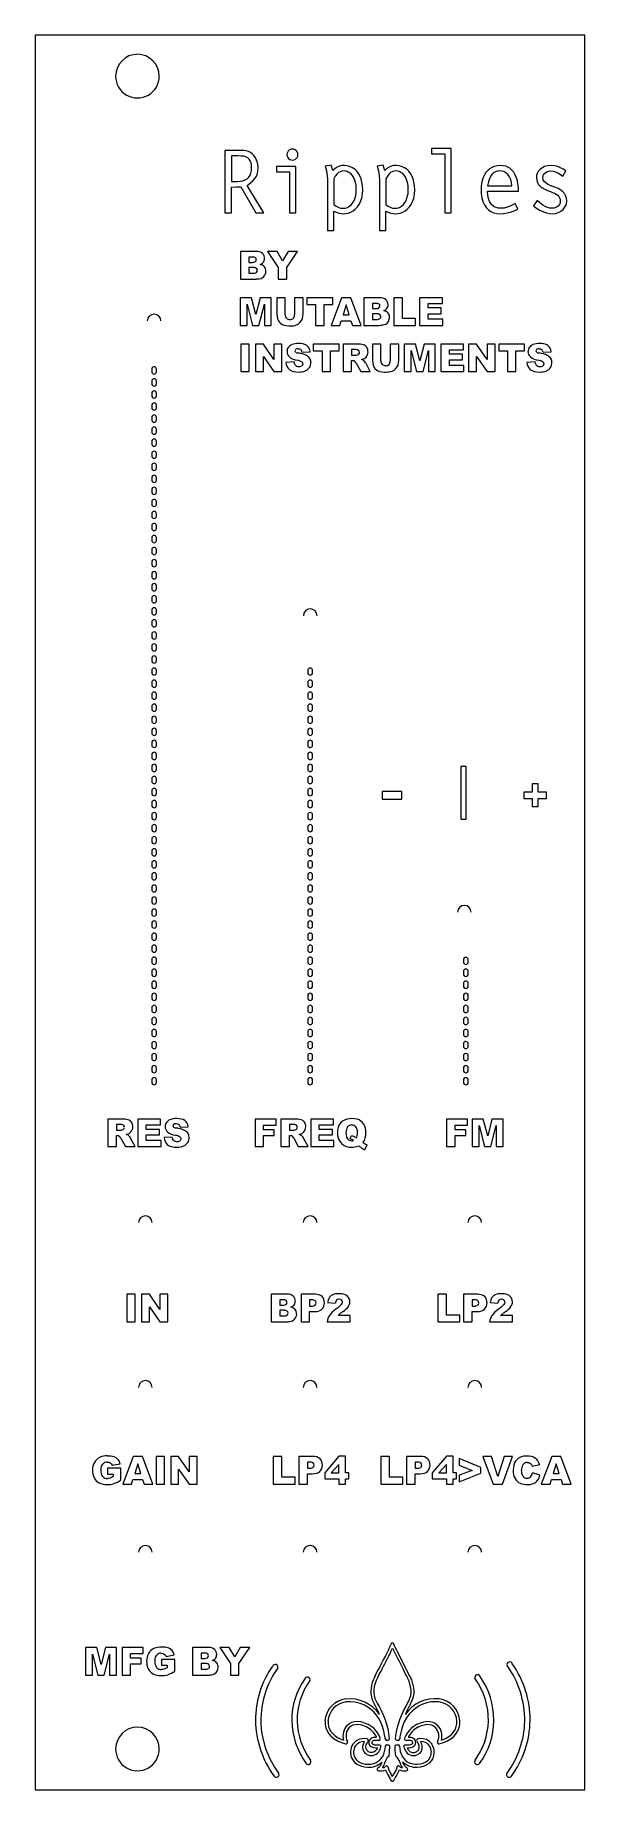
# Model space of a CAD drawing. Header units: inches. Extents: x 85 to 125, y -208 to -80.
import ezdxf

# ---------------------------------------------------------------- set-up
doc = ezdxf.new("R2010")
doc.units = ezdxf.units.IN
doc.header["$MEASUREMENT"] = 0

msp = doc.modelspace()

# ---------------------------------------------------------------- linework, layer by layer
at = {"color": 7, "linetype": 'Continuous', "lineweight": 15}
for p, q in [((84.81, -79.83), (84.81, -208.33)), ((125.11, -79.83), (84.81, -79.83)), ((125.11, -208.33), (125.11, -79.83)), ((99.91, -88.27), (98.72, -88.27)), ((98.72, -88.27), (98.72, -92.84)), ((99.2, -88.67), (99.2, -90.54)), ((99.67, -88.67), (99.2, -88.67)), ((115.31, -88.13), (113.87, -88.13)), ((113.87, -88.13), (113.87, -88.53)), ((113.87, -88.53), (114.83, -88.53)), ((114.83, -88.53), (114.83, -92.84)), ((115.31, -92.84), (115.31, -88.13)), ((103.93, -89.44), (102.49, -89.44)), ((102.49, -89.44), (102.49, -89.84)), ((102.49, -89.84), (103.45, -89.84)), ((103.45, -89.84), (103.45, -92.84)), ((103.93, -92.84), (103.93, -89.44)), ((106.52, -89.36), (106.07, -89.42)), ((106.62, -89.75), (106.52, -89.36)), ((110.33, -89.36), (109.88, -89.42)), ((110.43, -89.75), (110.33, -89.36)), ((123.49, -90.15), (123.7, -89.77)), ((99.2, -90.54), (99.65, -90.54)), ((99.2, -92.84), (99.2, -90.95)), ((99.88, -90.93), (100.99, -92.84)), ((101.57, -92.84), (100.34, -90.83)), ((106.23, -90.69), (106.23, -94.14)), ((106.71, -90.36), (106.71, -92.23)), ((110.04, -90.69), (110.04, -94.14)), ((110.52, -90.36), (110.52, -92.23)), ((117.96, -90.86), (119.75, -90.86)), ((120.23, -91.26), (120.23, -91)), ((117.97, -91.26), (120.23, -91.26)), ((120.2, -92.57), (119.99, -92.15)), ((121.6, -91.94), (121.34, -92.32)), ((98.72, -92.84), (99.2, -92.84)), ((100.99, -92.84), (101.57, -92.84)), ((103.45, -92.84), (103.93, -92.84)), ((106.71, -94.14), (106.71, -92.71)), ((110.52, -94.14), (110.52, -92.71)), ((114.83, -92.84), (115.31, -92.84)), ((106.23, -94.14), (106.71, -94.14)), ((110.04, -94.14), (110.52, -94.14)), ((101.02, -95.67), (99.86, -95.67)), ((99.86, -95.67), (99.86, -97.69)), ((100.48, -96.08), (100.48, -96.47)), ((100.76, -96.08), (100.48, -96.08)), ((102.54, -95.67), (101.85, -95.67)), ((101.85, -95.67), (102.63, -96.85)), ((102.95, -96.36), (102.54, -95.67)), ((103.35, -95.67), (102.95, -96.36)), ((103.26, -96.85), (104.04, -95.67)), ((104.04, -95.67), (103.35, -95.67)), ((100.48, -96.47), (100.76, -96.47)), ((100.48, -96.85), (100.48, -97.26)), ((100.8, -96.85), (100.48, -96.85)), ((100.48, -97.26), (100.8, -97.26)), ((102.63, -96.85), (102.63, -97.69)), ((103.26, -97.69), (103.26, -96.85)), ((99.86, -97.69), (100.93, -97.69)), ((102.63, -97.69), (103.26, -97.69)), ((100.67, -99.06), (99.85, -99.06)), ((99.85, -99.06), (99.85, -101.08)), ((100.36, -101.08), (100.36, -99.54)), ((100.36, -99.54), (100.75, -101.08)), ((100.98, -100.29), (100.67, -99.06)), ((101.3, -99.06), (100.98, -100.29)), ((101.21, -101.08), (101.61, -99.54)), ((102.12, -99.06), (101.3, -99.06)), ((101.61, -99.54), (101.61, -101.08)), ((102.12, -101.08), (102.12, -99.06)), ((103.14, -99.06), (102.52, -99.06)), ((102.52, -99.06), (102.52, -100.26)), ((103.14, -100.29), (103.14, -99.06)), ((104.46, -99.06), (103.83, -99.06)), ((103.83, -99.06), (103.83, -100.29)), ((104.46, -100.26), (104.46, -99.06)), ((106.62, -99.06), (104.73, -99.06)), ((104.73, -99.06), (104.73, -99.56)), ((104.73, -99.56), (105.36, -99.56)), ((105.36, -99.56), (105.36, -101.08)), ((105.99, -101.08), (105.99, -99.56)), ((105.99, -99.56), (106.62, -99.56)), ((107.27, -99.06), (106.51, -101.08)), ((106.62, -99.56), (106.62, -99.06)), ((107.95, -99.06), (107.27, -99.06)), ((107.6, -99.58), (107.38, -100.31)), ((107.83, -100.31), (107.6, -99.58)), ((108.71, -101.08), (107.95, -99.06)), ((110.08, -99.06), (108.91, -99.06)), ((108.91, -99.06), (108.91, -101.08)), ((109.54, -99.47), (109.54, -99.85)), ((109.82, -99.47), (109.54, -99.47)), ((109.54, -99.85), (109.81, -99.85)), ((111.73, -99.06), (111.11, -99.06)), ((111.11, -99.06), (111.11, -101.08)), ((111.73, -100.58), (111.73, -99.06)), ((114.66, -99.06), (112.99, -99.06)), ((112.99, -99.06), (112.99, -101.08)), ((113.61, -99.81), (113.61, -99.49)), ((113.61, -99.49), (114.66, -99.49)), ((114.58, -99.81), (113.61, -99.81)), ((113.61, -100.62), (113.61, -100.23)), ((113.61, -100.23), (114.58, -100.23)), ((114.58, -100.23), (114.58, -99.81)), ((114.66, -99.49), (114.66, -99.06)), ((99.85, -101.08), (100.36, -101.08)), ((100.75, -101.08), (101.21, -101.08)), ((101.61, -101.08), (102.12, -101.08)), ((105.36, -101.08), (105.99, -101.08)), ((106.51, -101.08), (107.15, -101.08)), ((107.15, -101.08), (107.25, -100.75)), ((107.25, -100.75), (107.96, -100.75)), ((107.38, -100.31), (107.83, -100.31)), ((107.96, -100.75), (108.06, -101.08)), ((108.06, -101.08), (108.71, -101.08)), ((108.91, -101.08), (109.99, -101.08)), ((109.54, -100.24), (109.54, -100.65)), ((109.86, -100.24), (109.54, -100.24)), ((109.54, -100.65), (109.86, -100.65)), ((111.11, -101.08), (112.7, -101.08)), ((112.7, -100.58), (111.73, -100.58)), ((112.7, -101.08), (112.7, -100.58)), ((112.99, -101.08), (114.69, -101.08)), ((114.69, -100.62), (113.61, -100.62)), ((114.69, -101.08), (114.69, -100.62)), ((100.5, -102.45), (99.88, -102.45)), ((99.88, -102.45), (99.88, -104.47)), ((100.5, -104.47), (100.5, -102.45)), ((101.54, -102.45), (100.96, -102.45)), ((100.96, -102.45), (100.96, -104.47)), ((102.3, -103.57), (101.54, -102.45)), ((102.89, -102.45), (102.3, -102.45)), ((102.3, -102.45), (102.3, -103.57)), ((102.89, -104.47), (102.89, -102.45)), ((107.1, -102.45), (105.2, -102.45)), ((105.2, -102.45), (105.2, -102.95)), ((107.1, -102.95), (107.1, -102.45)), ((108.43, -102.45), (107.39, -102.45)), ((107.39, -102.45), (107.39, -104.47)), ((110.15, -102.45), (109.53, -102.45)), ((109.53, -102.45), (109.53, -103.65)), ((110.15, -103.68), (110.15, -102.45)), ((111.46, -102.45), (110.84, -102.45)), ((110.84, -102.45), (110.84, -103.68)), ((111.46, -103.65), (111.46, -102.45)), ((112.69, -102.45), (111.87, -102.45)), ((111.87, -102.45), (111.87, -104.47)), ((113.01, -103.68), (112.69, -102.45)), ((113.32, -102.45), (113.01, -103.68)), ((114.14, -102.45), (113.32, -102.45)), ((114.14, -104.47), (114.14, -102.45)), ((116.21, -102.45), (114.54, -102.45)), ((114.54, -102.45), (114.54, -104.47)), ((116.21, -102.88), (116.21, -102.45)), ((117.17, -102.45), (116.58, -102.45)), ((116.58, -102.45), (116.58, -104.47)), ((117.93, -103.57), (117.17, -102.45)), ((118.52, -102.45), (117.93, -102.45)), ((117.93, -102.45), (117.93, -103.57)), ((118.52, -104.47), (118.52, -102.45)), ((120.69, -102.45), (118.79, -102.45)), ((118.79, -102.45), (118.79, -102.95)), ((120.69, -102.95), (120.69, -102.45)), ((101.54, -104.47), (101.54, -103.36)), ((101.54, -103.36), (102.3, -104.47)), ((103.79, -103.76), (103.19, -103.8)), ((104.37, -103.05), (104.96, -103.02)), ((105.2, -102.95), (105.84, -102.95)), ((105.84, -102.95), (105.84, -104.47)), ((106.46, -104.47), (106.46, -102.95)), ((106.46, -102.95), (107.1, -102.95)), ((108.01, -102.86), (108.01, -103.27)), ((108.29, -102.86), (108.01, -102.86)), ((108.01, -103.27), (108.28, -103.27)), ((108.01, -104.47), (108.01, -103.65)), ((108.01, -103.65), (108.07, -103.65)), ((108.34, -103.85), (108.67, -104.47)), ((109.37, -104.47), (109.07, -103.88)), ((112.38, -104.47), (112.38, -102.93)), ((112.38, -102.93), (112.77, -104.47)), ((113.24, -104.47), (113.63, -102.93)), ((113.63, -102.93), (113.63, -104.47)), ((115.17, -103.2), (115.17, -102.88)), ((115.17, -102.88), (116.21, -102.88)), ((116.14, -103.2), (115.17, -103.2)), ((115.17, -104.01), (115.17, -103.61)), ((115.17, -103.61), (116.14, -103.61)), ((116.24, -104.01), (115.17, -104.01)), ((116.14, -103.61), (116.14, -103.2)), ((116.24, -104.47), (116.24, -104.01)), ((117.17, -104.47), (117.17, -103.36)), ((117.17, -103.36), (117.93, -104.47)), ((118.79, -102.95), (119.42, -102.95)), ((119.42, -102.95), (119.42, -104.47)), ((120.05, -104.47), (120.05, -102.95)), ((120.05, -102.95), (120.69, -102.95)), ((121.45, -103.76), (120.86, -103.8)), ((122.04, -103.05), (122.63, -103.02)), ((93.36, -104.29), (93.36, -104.47)), ((93.36, -105.17), (93.36, -105.35)), ((93.71, -104.47), (93.71, -104.29)), ((93.71, -105.35), (93.71, -105.17)), ((99.88, -104.47), (100.5, -104.47)), ((100.96, -104.47), (101.54, -104.47)), ((102.3, -104.47), (102.89, -104.47)), ((105.84, -104.47), (106.46, -104.47)), ((107.39, -104.47), (108.01, -104.47)), ((108.67, -104.47), (109.37, -104.47)), ((111.87, -104.47), (112.38, -104.47)), ((112.77, -104.47), (113.24, -104.47)), ((113.63, -104.47), (114.14, -104.47)), ((114.54, -104.47), (116.24, -104.47)), ((116.58, -104.47), (117.17, -104.47)), ((117.93, -104.47), (118.52, -104.47)), ((119.42, -104.47), (120.05, -104.47)), ((93.36, -106.06), (93.36, -106.23)), ((93.71, -106.23), (93.71, -106.06)), ((93.36, -106.94), (93.36, -107.11)), ((93.36, -107.82), (93.36, -108)), ((93.71, -107.11), (93.71, -106.94)), ((93.71, -108), (93.71, -107.82)), ((93.36, -108.7), (93.36, -108.88)), ((93.71, -108.88), (93.71, -108.7)), ((93.36, -109.58), (93.36, -109.76)), ((93.36, -110.47), (93.36, -110.64)), ((93.71, -109.76), (93.71, -109.58)), ((93.71, -110.64), (93.71, -110.47)), ((93.36, -111.35), (93.36, -111.53)), ((93.71, -111.53), (93.71, -111.35)), ((93.36, -112.23), (93.36, -112.41)), ((93.71, -112.41), (93.71, -112.23)), ((93.36, -113.11), (93.36, -113.29)), ((93.36, -114), (93.36, -114.17)), ((93.71, -113.29), (93.71, -113.11)), ((93.71, -114.17), (93.71, -114)), ((93.36, -114.88), (93.36, -115.05)), ((93.71, -115.05), (93.71, -114.88)), ((93.36, -115.76), (93.36, -115.94)), ((93.36, -116.64), (93.36, -116.82)), ((93.71, -115.94), (93.71, -115.76)), ((93.71, -116.82), (93.71, -116.64)), ((93.36, -117.52), (93.36, -117.7)), ((93.71, -117.7), (93.71, -117.52)), ((93.36, -118.41), (93.36, -118.58)), ((93.36, -119.29), (93.36, -119.47)), ((93.71, -118.58), (93.71, -118.41)), ((93.71, -119.47), (93.71, -119.29)), ((93.36, -120.17), (93.36, -120.35)), ((93.71, -120.35), (93.71, -120.17)), ((93.36, -121.05), (93.36, -121.23)), ((93.36, -121.94), (93.36, -122.11)), ((93.71, -121.23), (93.71, -121.05)), ((93.71, -122.11), (93.71, -121.94)), ((93.36, -122.82), (93.36, -122.99)), ((93.71, -122.99), (93.71, -122.82)), ((93.36, -123.7), (93.36, -123.88)), ((93.36, -124.58), (93.36, -124.76)), ((93.71, -123.88), (93.71, -123.7)), ((93.71, -124.76), (93.71, -124.58)), ((93.36, -125.46), (93.36, -125.64)), ((93.71, -125.64), (93.71, -125.46)), ((93.36, -126.35), (93.36, -126.52)), ((93.71, -126.52), (93.71, -126.35)), ((104.79, -126.35), (104.79, -126.52)), ((105.14, -126.52), (105.14, -126.35)), ((93.36, -127.23), (93.36, -127.41)), ((93.36, -128.11), (93.36, -128.29)), ((93.71, -127.41), (93.71, -127.23)), ((93.71, -128.29), (93.71, -128.11)), ((104.79, -127.23), (104.79, -127.41)), ((104.79, -128.11), (104.79, -128.29)), ((105.14, -127.41), (105.14, -127.23)), ((105.14, -128.29), (105.14, -128.11)), ((93.36, -128.99), (93.36, -129.17)), ((93.71, -129.17), (93.71, -128.99)), ((104.79, -128.99), (104.79, -129.17)), ((105.14, -129.17), (105.14, -128.99)), ((93.36, -129.88), (93.36, -130.05)), ((93.36, -130.76), (93.36, -130.93)), ((93.71, -130.05), (93.71, -129.88)), ((93.71, -130.93), (93.71, -130.76)), ((104.79, -129.88), (104.79, -130.05)), ((104.79, -130.76), (104.79, -130.93)), ((105.14, -130.05), (105.14, -129.88)), ((105.14, -130.93), (105.14, -130.76)), ((93.36, -131.64), (93.36, -131.82)), ((93.71, -131.82), (93.71, -131.64)), ((104.79, -131.64), (104.79, -131.82)), ((105.14, -131.82), (105.14, -131.64)), ((93.36, -132.52), (93.36, -132.7)), ((93.36, -133.4), (93.36, -133.58)), ((93.71, -132.7), (93.71, -132.52)), ((93.71, -133.58), (93.71, -133.4)), ((104.79, -132.52), (104.79, -132.7)), ((104.79, -133.4), (104.79, -133.58)), ((105.14, -132.7), (105.14, -132.52)), ((105.14, -133.58), (105.14, -133.4)), ((116.41, -133.38), (116.02, -133.38)), ((116.02, -133.38), (116.02, -137.25)), ((116.41, -137.25), (116.41, -133.38)), ((93.36, -134.29), (93.36, -134.46)), ((93.71, -134.46), (93.71, -134.29)), ((104.79, -134.29), (104.79, -134.46)), ((105.14, -134.46), (105.14, -134.29)), ((121.69, -134.66), (121.23, -134.66)), ((121.23, -134.66), (121.23, -135.26)), ((121.69, -135.26), (121.69, -134.66)), ((93.36, -135.17), (93.36, -135.35)), ((93.36, -136.05), (93.36, -136.23)), ((93.71, -135.35), (93.71, -135.17)), ((93.71, -136.23), (93.71, -136.05)), ((104.79, -135.17), (104.79, -135.35)), ((104.79, -136.05), (104.79, -136.23)), ((105.14, -135.35), (105.14, -135.17)), ((105.14, -136.23), (105.14, -136.05)), ((111.69, -135.21), (110.25, -135.21)), ((110.25, -135.21), (110.25, -135.77)), ((110.25, -135.77), (111.69, -135.77)), ((111.69, -135.77), (111.69, -135.21)), ((121.23, -135.26), (120.63, -135.26)), ((120.63, -135.26), (120.63, -135.72)), ((120.63, -135.72), (121.23, -135.72)), ((121.23, -135.72), (121.23, -136.31)), ((122.28, -135.26), (121.69, -135.26)), ((121.69, -136.31), (121.69, -135.72)), ((121.69, -135.72), (122.28, -135.72)), ((122.28, -135.72), (122.28, -135.26)), ((93.36, -136.93), (93.36, -137.11)), ((93.71, -137.11), (93.71, -136.93)), ((104.79, -136.93), (104.79, -137.11)), ((105.14, -137.11), (105.14, -136.93)), ((116.02, -137.25), (116.41, -137.25)), ((121.23, -136.31), (121.69, -136.31)), ((93.36, -137.82), (93.36, -137.99)), ((93.36, -138.7), (93.36, -138.87)), ((93.71, -137.99), (93.71, -137.82)), ((93.71, -138.87), (93.71, -138.7)), ((104.79, -137.82), (104.79, -137.99)), ((104.79, -138.7), (104.79, -138.87)), ((105.14, -137.99), (105.14, -137.82)), ((105.14, -138.87), (105.14, -138.7)), ((93.36, -139.58), (93.36, -139.76)), ((93.71, -139.76), (93.71, -139.58)), ((104.79, -139.58), (104.79, -139.76)), ((105.14, -139.76), (105.14, -139.58)), ((93.36, -140.46), (93.36, -140.64)), ((93.36, -141.34), (93.36, -141.52)), ((93.71, -140.64), (93.71, -140.46)), ((93.71, -141.52), (93.71, -141.34)), ((104.79, -140.46), (104.79, -140.64)), ((104.79, -141.34), (104.79, -141.52)), ((105.14, -140.64), (105.14, -140.46)), ((105.14, -141.52), (105.14, -141.34)), ((93.36, -142.23), (93.36, -142.4)), ((93.71, -142.4), (93.71, -142.23)), ((104.79, -142.23), (104.79, -142.4)), ((105.14, -142.4), (105.14, -142.23)), ((93.36, -143.11), (93.36, -143.29)), ((93.71, -143.29), (93.71, -143.11)), ((104.79, -143.11), (104.79, -143.29)), ((105.14, -143.29), (105.14, -143.11)), ((93.36, -143.99), (93.36, -144.17)), ((93.36, -144.87), (93.36, -145.05)), ((93.71, -144.17), (93.71, -143.99)), ((93.71, -145.05), (93.71, -144.87)), ((104.79, -143.99), (104.79, -144.17)), ((104.79, -144.87), (104.79, -145.05)), ((105.14, -144.17), (105.14, -143.99)), ((105.14, -145.05), (105.14, -144.87)), ((93.36, -145.76), (93.36, -145.93)), ((93.71, -145.93), (93.71, -145.76)), ((104.79, -145.76), (104.79, -145.93)), ((105.14, -145.93), (105.14, -145.76)), ((93.36, -146.64), (93.36, -146.81)), ((93.36, -147.52), (93.36, -147.7)), ((93.71, -146.81), (93.71, -146.64)), ((93.71, -147.7), (93.71, -147.52)), ((104.79, -146.64), (104.79, -146.81)), ((104.79, -147.52), (104.79, -147.7)), ((105.14, -146.81), (105.14, -146.64)), ((105.14, -147.7), (105.14, -147.52)), ((116.21, -147.54), (116.21, -147.7)), ((116.56, -147.7), (116.56, -147.54)), ((93.36, -148.4), (93.36, -148.58)), ((93.71, -148.58), (93.71, -148.4)), ((104.79, -148.4), (104.79, -148.58)), ((105.14, -148.58), (105.14, -148.4)), ((116.21, -148.4), (116.21, -148.58)), ((116.56, -148.58), (116.56, -148.4)), ((93.36, -149.28), (93.36, -149.46)), ((93.36, -150.17), (93.36, -150.34)), ((93.71, -149.46), (93.71, -149.28)), ((93.71, -150.34), (93.71, -150.17)), ((104.79, -149.28), (104.79, -149.46)), ((104.79, -150.17), (104.79, -150.34)), ((105.14, -149.46), (105.14, -149.28)), ((105.14, -150.34), (105.14, -150.17)), ((116.21, -149.28), (116.21, -149.46)), ((116.21, -150.17), (116.21, -150.34)), ((116.56, -149.46), (116.56, -149.28)), ((116.56, -150.34), (116.56, -150.17)), ((93.36, -151.05), (93.36, -151.23)), ((93.71, -151.23), (93.71, -151.05)), ((104.79, -151.05), (104.79, -151.23)), ((105.14, -151.23), (105.14, -151.05)), ((116.21, -151.05), (116.21, -151.23)), ((116.56, -151.23), (116.56, -151.05)), ((93.36, -151.93), (93.36, -152.11)), ((93.36, -152.81), (93.36, -152.99)), ((93.71, -152.11), (93.71, -151.93)), ((93.71, -152.99), (93.71, -152.81)), ((104.79, -151.93), (104.79, -152.11)), ((104.79, -152.81), (104.79, -152.99)), ((105.14, -152.11), (105.14, -151.93)), ((105.14, -152.99), (105.14, -152.81)), ((116.21, -151.93), (116.21, -152.11)), ((116.21, -152.81), (116.21, -152.99)), ((116.56, -152.11), (116.56, -151.93)), ((116.56, -152.99), (116.56, -152.81)), ((93.36, -153.7), (93.36, -153.87)), ((93.71, -153.87), (93.71, -153.7)), ((104.79, -153.7), (104.79, -153.87)), ((105.14, -153.87), (105.14, -153.7)), ((116.21, -153.7), (116.21, -153.87)), ((116.56, -153.87), (116.56, -153.7)), ((93.36, -154.58), (93.36, -154.75)), ((93.36, -155.46), (93.36, -155.64)), ((93.71, -154.75), (93.71, -154.58)), ((93.71, -155.64), (93.71, -155.46)), ((104.79, -154.58), (104.79, -154.75)), ((104.79, -155.46), (104.79, -155.64)), ((105.14, -154.75), (105.14, -154.58)), ((105.14, -155.64), (105.14, -155.46)), ((116.21, -154.58), (116.21, -154.75)), ((116.21, -155.46), (116.21, -155.64)), ((116.56, -154.75), (116.56, -154.58)), ((116.56, -155.64), (116.56, -155.46)), ((93.36, -156.34), (93.36, -156.52)), ((93.71, -156.52), (93.71, -156.34)), ((104.79, -156.34), (104.79, -156.52)), ((105.14, -156.52), (105.14, -156.34)), ((116.21, -156.34), (116.21, -156.52)), ((116.56, -156.52), (116.56, -156.34)), ((91.19, -159.2), (90.15, -159.2)), ((90.15, -159.2), (90.15, -161.22)), ((94.01, -159.2), (92.33, -159.2)), ((92.33, -159.2), (92.33, -161.22)), ((94.01, -159.63), (94.01, -159.2)), ((102.48, -159.2), (100.93, -159.2)), ((100.93, -159.2), (100.93, -161.22)), ((102.48, -159.64), (102.48, -159.2)), ((103.86, -159.2), (102.82, -159.2)), ((102.82, -159.2), (102.82, -161.22)), ((106.68, -159.2), (105.01, -159.2)), ((105.01, -159.2), (105.01, -161.22)), ((106.68, -159.63), (106.68, -159.2)), ((116.51, -159.2), (114.96, -159.2)), ((114.96, -159.2), (114.96, -161.22)), ((116.51, -159.64), (116.51, -159.2)), ((117.66, -159.2), (116.84, -159.2)), ((116.84, -159.2), (116.84, -161.22)), ((117.98, -160.43), (117.66, -159.2)), ((118.29, -159.2), (117.98, -160.43)), ((119.11, -159.2), (118.29, -159.2)), ((119.11, -161.22), (119.11, -159.2)), ((90.78, -159.61), (90.78, -160.02)), ((91.05, -159.61), (90.78, -159.61)), ((90.78, -160.02), (91.04, -160.02)), ((90.78, -161.22), (90.78, -160.4)), ((90.78, -160.4), (90.83, -160.4)), ((91.1, -160.61), (91.43, -161.22)), ((92.96, -159.96), (92.96, -159.63)), ((92.96, -159.63), (94.01, -159.63)), ((93.93, -159.96), (92.96, -159.96)), ((92.96, -160.77), (92.96, -160.37)), ((92.96, -160.37), (93.93, -160.37)), ((93.93, -160.37), (93.93, -159.96)), ((94.86, -160.52), (94.27, -160.55)), ((95.44, -159.8), (96.03, -159.77)), ((101.56, -159.99), (101.56, -159.64)), ((101.56, -159.64), (102.48, -159.64)), ((102.34, -159.99), (101.56, -159.99)), ((101.56, -161.22), (101.56, -160.4)), ((101.56, -160.4), (102.34, -160.4)), ((102.34, -160.4), (102.34, -159.99)), ((103.45, -159.61), (103.45, -160.02)), ((103.72, -159.61), (103.45, -159.61)), ((103.45, -160.02), (103.71, -160.02)), ((103.45, -161.22), (103.45, -160.4)), ((103.45, -160.4), (103.5, -160.4)), ((103.77, -160.61), (104.1, -161.22)), ((105.63, -159.96), (105.63, -159.63)), ((105.63, -159.63), (106.68, -159.63)), ((106.61, -159.96), (105.63, -159.96)), ((105.63, -160.77), (105.63, -160.37)), ((105.63, -160.37), (106.61, -160.37)), ((106.61, -160.37), (106.61, -159.96)), ((107.89, -160.63), (107.99, -160.41)), ((115.59, -159.99), (115.59, -159.64)), ((115.59, -159.64), (116.51, -159.64)), ((116.37, -159.99), (115.59, -159.99)), ((115.59, -161.22), (115.59, -160.4)), ((115.59, -160.4), (116.37, -160.4)), ((116.37, -160.4), (116.37, -159.99)), ((117.35, -161.22), (117.35, -159.68)), ((117.35, -159.68), (117.74, -161.22)), ((118.21, -161.22), (118.6, -159.68)), ((118.6, -159.68), (118.6, -161.22)), ((90.15, -161.22), (90.78, -161.22)), ((91.43, -161.22), (92.14, -161.22)), ((92.14, -161.22), (91.83, -160.64)), ((92.33, -161.22), (94.04, -161.22)), ((94.04, -160.77), (92.96, -160.77)), ((94.04, -161.22), (94.04, -160.77)), ((100.93, -161.22), (101.56, -161.22)), ((102.82, -161.22), (103.45, -161.22)), ((104.1, -161.22), (104.81, -161.22)), ((104.81, -161.22), (104.51, -160.64)), ((105.01, -161.22), (106.71, -161.22)), ((106.71, -160.77), (105.63, -160.77)), ((106.71, -161.22), (106.71, -160.77)), ((108.97, -161.45), (109.14, -161.1)), ((114.96, -161.22), (115.59, -161.22)), ((116.84, -161.22), (117.35, -161.22)), ((117.74, -161.22), (118.21, -161.22)), ((118.6, -161.22), (119.11, -161.22)), ((92.15, -172.03), (91.53, -172.03)), ((91.53, -172.03), (91.53, -174.05)), ((92.15, -174.05), (92.15, -172.03)), ((93.19, -172.03), (92.61, -172.03)), ((92.61, -172.03), (92.61, -174.05)), ((93.95, -173.15), (93.19, -172.03)), ((94.54, -172.03), (93.95, -172.03)), ((93.95, -172.03), (93.95, -173.15)), ((94.54, -174.05), (94.54, -172.03)), ((103.28, -172.03), (102.11, -172.03)), ((102.11, -172.03), (102.11, -174.05)), ((105.34, -172.03), (104.3, -172.03)), ((104.3, -172.03), (104.3, -174.05)), ((114.96, -172.03), (114.33, -172.03)), ((114.33, -172.03), (114.33, -174.05)), ((114.96, -173.56), (114.96, -172.03)), ((117.25, -172.03), (116.21, -172.03)), ((116.21, -172.03), (116.21, -174.05)), ((93.19, -174.05), (93.19, -172.95)), ((93.19, -172.95), (93.95, -174.05)), ((103.01, -172.44), (102.74, -172.44)), ((102.74, -172.44), (102.74, -172.83)), ((102.74, -172.83), (103.01, -172.83)), ((102.74, -173.21), (102.74, -173.62)), ((103.06, -173.21), (102.74, -173.21)), ((104.93, -172.44), (104.93, -172.9)), ((105.1, -172.44), (104.93, -172.44)), ((104.93, -172.9), (105.08, -172.9)), ((104.93, -174.05), (104.93, -173.3)), ((104.93, -173.3), (105.27, -173.3)), ((106.25, -172.64), (106.81, -172.69)), ((116.84, -172.44), (116.84, -172.9)), ((117.02, -172.44), (116.84, -172.44)), ((116.84, -172.9), (116.99, -172.9)), ((116.84, -174.05), (116.84, -173.3)), ((116.84, -173.3), (117.18, -173.3)), ((118.16, -172.64), (118.73, -172.69)), ((91.53, -174.05), (92.15, -174.05)), ((92.61, -174.05), (93.19, -174.05)), ((93.95, -174.05), (94.54, -174.05)), ((102.11, -174.05), (103.19, -174.05)), ((102.74, -173.62), (103.06, -173.62)), ((104.3, -174.05), (104.93, -174.05)), ((106.21, -174.05), (107.89, -174.05)), ((107.89, -173.6), (107.02, -173.6)), ((107.89, -174.05), (107.89, -173.6)), ((114.33, -174.05), (115.93, -174.05)), ((115.93, -173.56), (114.96, -173.56)), ((115.93, -174.05), (115.93, -173.56)), ((116.21, -174.05), (116.84, -174.05)), ((118.12, -174.05), (119.81, -174.05)), ((119.81, -173.6), (118.93, -173.6)), ((119.81, -174.05), (119.81, -173.6)), ((91.08, -184.78), (90.11, -184.78)), ((90.11, -184.78), (90.11, -185.2)), ((90.45, -184.56), (91.05, -184.45)), ((91.08, -185.64), (91.08, -184.78)), ((92, -183.91), (91.25, -185.93)), ((92.69, -183.91), (92, -183.91)), ((92.34, -184.44), (92.12, -185.16)), ((92.56, -185.16), (92.34, -184.44)), ((93.44, -185.93), (92.69, -183.91)), ((94.29, -183.91), (93.67, -183.91)), ((93.67, -183.91), (93.67, -185.93)), ((94.29, -185.93), (94.29, -183.91)), ((95.33, -183.91), (94.75, -183.91)), ((94.75, -183.91), (94.75, -185.93)), ((96.09, -185.03), (95.33, -183.91)), ((95.33, -185.93), (95.33, -184.83)), ((95.33, -184.83), (96.09, -185.93)), ((96.68, -183.91), (96.09, -183.91)), ((96.09, -183.91), (96.09, -185.03)), ((96.68, -185.93), (96.68, -183.91)), ((102.89, -183.91), (102.26, -183.91)), ((102.26, -183.91), (102.26, -185.93)), ((102.89, -185.44), (102.89, -183.91)), ((105.18, -183.91), (104.14, -183.91)), ((104.14, -183.91), (104.14, -185.93)), ((104.77, -184.33), (104.77, -184.78)), ((104.95, -184.33), (104.77, -184.33)), ((104.77, -184.78), (104.92, -184.78)), ((107.06, -183.88), (106.04, -185.1)), ((107.06, -184.49), (106.52, -185.12)), ((107.55, -183.88), (107.06, -183.88)), ((107.06, -185.12), (107.06, -184.49)), ((107.55, -185.12), (107.55, -183.88)), ((110.78, -183.91), (110.15, -183.91)), ((110.15, -183.91), (110.15, -185.93)), ((110.78, -185.44), (110.78, -183.91)), ((113.07, -183.91), (112.03, -183.91)), ((112.03, -183.91), (112.03, -185.93)), ((112.66, -184.33), (112.66, -184.78)), ((112.84, -184.33), (112.66, -184.33)), ((112.66, -184.78), (112.81, -184.78)), ((114.95, -183.88), (113.92, -185.1)), ((114.95, -184.49), (114.41, -185.12)), ((115.44, -183.88), (114.95, -183.88)), ((114.95, -185.12), (114.95, -184.49)), ((115.44, -185.12), (115.44, -183.88)), ((117.47, -184.72), (115.9, -184.07)), ((115.9, -184.07), (115.9, -184.56)), ((115.9, -184.56), (116.85, -184.93)), ((116.85, -184.93), (115.9, -185.29)), ((117.47, -185.13), (117.47, -184.72)), ((118.27, -183.91), (117.62, -183.91)), ((117.62, -183.91), (118.38, -185.93)), ((118.73, -185.37), (118.27, -183.91)), ((119.18, -183.91), (118.73, -185.37)), ((119.06, -185.93), (119.81, -183.91)), ((119.81, -183.91), (119.18, -183.91)), ((121.24, -184.63), (121.79, -184.51)), ((122.67, -183.91), (121.91, -185.93)), ((123.35, -183.91), (122.67, -183.91)), ((123, -184.44), (122.78, -185.16)), ((123.23, -185.16), (123, -184.44)), ((124.11, -185.93), (123.35, -183.91)), ((90.11, -185.2), (90.53, -185.2)), ((90.53, -185.2), (90.53, -185.39)), ((91.25, -185.93), (91.88, -185.93)), ((91.88, -185.93), (91.98, -185.6)), ((91.98, -185.6), (92.69, -185.6)), ((92.12, -185.16), (92.56, -185.16)), ((92.69, -185.6), (92.79, -185.93)), ((92.79, -185.93), (93.44, -185.93)), ((93.67, -185.93), (94.29, -185.93)), ((94.75, -185.93), (95.33, -185.93)), ((96.09, -185.93), (96.68, -185.93)), ((102.26, -185.93), (103.86, -185.93)), ((103.86, -185.44), (102.89, -185.44)), ((103.86, -185.93), (103.86, -185.44)), ((104.14, -185.93), (104.77, -185.93)), ((104.77, -185.93), (104.77, -185.19)), ((104.77, -185.19), (105.11, -185.19)), ((106.04, -185.1), (106.04, -185.56)), ((106.04, -185.56), (107.06, -185.56)), ((106.52, -185.12), (107.06, -185.12)), ((107.06, -185.56), (107.06, -185.93)), ((107.06, -185.93), (107.55, -185.93)), ((107.8, -185.12), (107.55, -185.12)), ((107.55, -185.93), (107.55, -185.56)), ((107.55, -185.56), (107.8, -185.56)), ((107.8, -185.56), (107.8, -185.12)), ((110.15, -185.93), (111.75, -185.93)), ((111.75, -185.44), (110.78, -185.44)), ((111.75, -185.93), (111.75, -185.44)), ((112.03, -185.93), (112.66, -185.93)), ((112.66, -185.93), (112.66, -185.19)), ((112.66, -185.19), (113, -185.19)), ((113.92, -185.1), (113.92, -185.56)), ((113.92, -185.56), (114.95, -185.56)), ((114.41, -185.12), (114.95, -185.12)), ((114.95, -185.56), (114.95, -185.93)), ((114.95, -185.93), (115.44, -185.93)), ((115.69, -185.12), (115.44, -185.12)), ((115.44, -185.93), (115.44, -185.56)), ((115.44, -185.56), (115.69, -185.56)), ((115.69, -185.56), (115.69, -185.12)), ((115.9, -185.78), (117.47, -185.13)), ((115.9, -185.29), (115.9, -185.78)), ((118.38, -185.93), (119.06, -185.93)), ((121.81, -185.27), (121.26, -185.11)), ((121.91, -185.93), (122.55, -185.93)), ((122.55, -185.93), (122.65, -185.6)), ((122.65, -185.6), (123.36, -185.6)), ((122.78, -185.16), (123.23, -185.16)), ((123.36, -185.6), (123.46, -185.93)), ((123.46, -185.93), (124.11, -185.93)), ((89.33, -197.91), (88.51, -197.91)), ((88.51, -197.91), (88.51, -199.93)), ((89.02, -199.93), (89.02, -198.39)), ((89.02, -198.39), (89.41, -199.93)), ((89.64, -199.14), (89.33, -197.91)), ((89.96, -197.91), (89.64, -199.14)), ((89.87, -199.93), (90.27, -198.39)), ((90.78, -197.91), (89.96, -197.91)), ((90.27, -198.39), (90.27, -199.93)), ((90.78, -199.93), (90.78, -197.91)), ((92.72, -197.91), (91.18, -197.91)), ((91.18, -197.91), (91.18, -199.93)), ((91.81, -198.69), (91.81, -198.34)), ((91.81, -198.34), (92.72, -198.34)), ((92.59, -198.69), (91.81, -198.69)), ((91.81, -199.93), (91.81, -199.1)), ((91.81, -199.1), (92.59, -199.1)), ((92.59, -199.1), (92.59, -198.69)), ((92.72, -198.34), (92.72, -197.91)), ((95.04, -198.77), (94.07, -198.77)), ((94.07, -198.77), (94.07, -199.19)), ((94.41, -198.55), (95.01, -198.44)), ((95.04, -199.64), (95.04, -198.77)), ((97.52, -197.91), (96.35, -197.91)), ((96.35, -197.91), (96.35, -199.93)), ((96.98, -198.32), (96.98, -198.7)), ((97.26, -198.32), (96.98, -198.32)), ((96.98, -198.7), (97.25, -198.7)), ((96.98, -199.08), (96.98, -199.49)), ((97.3, -199.08), (96.98, -199.08)), ((99.04, -197.91), (98.34, -197.91)), ((98.34, -197.91), (99.13, -199.08)), ((99.44, -198.59), (99.04, -197.91)), ((99.13, -199.08), (99.13, -199.93)), ((99.85, -197.91), (99.44, -198.59)), ((99.75, -199.08), (100.54, -197.91)), ((99.75, -199.93), (99.75, -199.08)), ((100.54, -197.91), (99.85, -197.91)), ((88.51, -199.93), (89.02, -199.93)), ((89.41, -199.93), (89.87, -199.93)), ((90.27, -199.93), (90.78, -199.93)), ((91.18, -199.93), (91.81, -199.93)), ((94.07, -199.19), (94.49, -199.19)), ((94.49, -199.19), (94.49, -199.38)), ((96.35, -199.93), (97.43, -199.93)), ((96.98, -199.49), (97.3, -199.49)), ((99.13, -199.93), (99.75, -199.93)), ((109.62, -201.94), (109.69, -202.08)), ((109.81, -201.84), (109.88, -201.97)), ((112.11, -201.97), (112.19, -201.84)), ((112.31, -202.08), (112.38, -201.94)), ((109.84, -204.48), (109.75, -204.48)), ((110, -204.7), (109.75, -204.7)), ((109.75, -205.03), (110.05, -205.03)), ((109.75, -205.25), (109.9, -205.25)), ((110.66, -204.7), (110.58, -204.7)), ((110.59, -205.03), (110.68, -205.03)), ((111.31, -205.03), (111.41, -205.03)), ((111.42, -204.7), (111.33, -204.7)), ((111.95, -205.03), (112.22, -205.03)), ((112.22, -204.7), (112, -204.7)), ((112.1, -205.25), (112.22, -205.25)), ((112.22, -204.48), (112.16, -204.48)), ((110.99, -207.7), (110.99, -207.7)), ((84.81, -208.33), (125.11, -208.33))]:
    msp.add_line(p, q, dxfattribs=at)
at = {"color": 7, "linetype": 'Continuous', "lineweight": 15, "flags": 128}
for points in [[(100.68, -89.54), (100.67, -89.34), (100.64, -89.18), (100.58, -89.04), (100.5, -88.92), (100.39, -88.82), (100.26, -88.75), (100.1, -88.7), (99.9, -88.68), (99.67, -88.67)], [(101.15, -89.56), (101.15, -89.46), (101.13, -89.32), (101.1, -89.16), (101.04, -88.99), (100.96, -88.81), (100.86, -88.67), (100.74, -88.54), (100.59, -88.43), (100.45, -88.36), (100.29, -88.31), (100.11, -88.28), (99.91, -88.27)], [(99.65, -90.54), (99.86, -90.53), (100.04, -90.49), (100.21, -90.43), (100.35, -90.34), (100.47, -90.23), (100.56, -90.09), (100.62, -89.93), (100.66, -89.75), (100.68, -89.54)], [(100.34, -90.83), (100.58, -90.67), (100.77, -90.51), (100.92, -90.33), (101.03, -90.16), (101.1, -89.96), (101.14, -89.77), (101.15, -89.56)], [(106.07, -89.42), (106.16, -89.77), (106.21, -90.12), (106.23, -90.41), (106.23, -90.69)], [(107.45, -89.37), (107.3, -89.38), (107.17, -89.4), (107.06, -89.44), (106.95, -89.49), (106.79, -89.6), (106.62, -89.75)], [(107.45, -89.77), (107.29, -89.79), (107.16, -89.83), (107.05, -89.9), (106.95, -89.99), (106.81, -90.16), (106.71, -90.36)], [(108.82, -91.16), (108.8, -90.86), (108.76, -90.59), (108.7, -90.35), (108.61, -90.14), (108.51, -89.96), (108.39, -89.8), (108.26, -89.67), (108.07, -89.54), (107.86, -89.44), (107.65, -89.39), (107.45, -89.37)], [(108.34, -91.14), (108.33, -90.85), (108.29, -90.61), (108.22, -90.4), (108.14, -90.22), (108.05, -90.08), (107.94, -89.97), (107.81, -89.88), (107.68, -89.82), (107.56, -89.78), (107.45, -89.77)], [(109.88, -89.42), (109.97, -89.77), (110.02, -90.12), (110.04, -90.41), (110.04, -90.69)], [(111.26, -89.37), (111.11, -89.38), (110.98, -89.4), (110.87, -89.44), (110.76, -89.49), (110.6, -89.6), (110.43, -89.75)], [(111.26, -89.77), (111.1, -89.79), (110.97, -89.83), (110.86, -89.9), (110.76, -89.99), (110.63, -90.16), (110.52, -90.36)], [(112.63, -91.16), (112.61, -90.86), (112.57, -90.59), (112.51, -90.35), (112.42, -90.14), (112.32, -89.96), (112.2, -89.8), (112.07, -89.67), (111.88, -89.54), (111.67, -89.44), (111.46, -89.39), (111.26, -89.37)], [(112.15, -91.14), (112.14, -90.85), (112.1, -90.61), (112.03, -90.4), (111.95, -90.22), (111.86, -90.08), (111.75, -89.97), (111.62, -89.88), (111.49, -89.82), (111.37, -89.78), (111.26, -89.77)], [(118.92, -89.37), (118.69, -89.39), (118.48, -89.44), (118.29, -89.51), (118.12, -89.62), (117.98, -89.75), (117.85, -89.89), (117.75, -90.06), (117.63, -90.31), (117.55, -90.58), (117.51, -90.87), (117.49, -91.16)], [(118.88, -89.77), (118.71, -89.79), (118.56, -89.83), (118.43, -89.9), (118.32, -90), (118.22, -90.13), (118.11, -90.34), (118.03, -90.58), (117.96, -90.86)], [(119.75, -90.86), (119.73, -90.63), (119.67, -90.41), (119.58, -90.21), (119.45, -90.04), (119.34, -89.93), (119.2, -89.84), (119.05, -89.79), (118.88, -89.77)], [(120.23, -91), (120.22, -90.87), (120.2, -90.69), (120.16, -90.49), (120.09, -90.27), (120, -90.05), (119.89, -89.87), (119.76, -89.71), (119.6, -89.57), (119.46, -89.49), (119.3, -89.43), (119.12, -89.39), (118.92, -89.37)], [(122.6, -89.37), (122.36, -89.39), (122.14, -89.46), (121.95, -89.56), (121.79, -89.69), (121.69, -89.82), (121.61, -89.96), (121.56, -90.11), (121.55, -90.27)], [(122.02, -90.29), (122.04, -90.16), (122.08, -90.05), (122.15, -89.96), (122.23, -89.88), (122.34, -89.82), (122.45, -89.78), (122.58, -89.77)], [(122.58, -89.77), (122.77, -89.79), (122.94, -89.84), (123.11, -89.92), (123.31, -90.03), (123.49, -90.15)], [(123.7, -89.77), (123.51, -89.64), (123.31, -89.54), (123.11, -89.45), (122.87, -89.39), (122.6, -89.37)], [(99.2, -90.95), (99.58, -90.94), (99.88, -90.93)], [(107.36, -92.51), (107.54, -92.49), (107.71, -92.44), (107.86, -92.35), (108, -92.23), (108.12, -92.07), (108.21, -91.88), (108.28, -91.67), (108.33, -91.42), (108.34, -91.14)], [(107.43, -92.91), (107.59, -92.9), (107.76, -92.86), (107.94, -92.79), (108.11, -92.7), (108.27, -92.57), (108.43, -92.41), (108.56, -92.23), (108.66, -92.02), (108.75, -91.77), (108.8, -91.48), (108.82, -91.16)], [(111.17, -92.51), (111.35, -92.49), (111.52, -92.44), (111.67, -92.35), (111.81, -92.23), (111.93, -92.07), (112.02, -91.88), (112.09, -91.67), (112.14, -91.42), (112.15, -91.14)], [(111.24, -92.91), (111.4, -92.9), (111.57, -92.86), (111.75, -92.79), (111.92, -92.7), (112.08, -92.57), (112.24, -92.41), (112.37, -92.23), (112.47, -92.02), (112.56, -91.77), (112.61, -91.48), (112.63, -91.16)], [(117.49, -91.16), (117.51, -91.46), (117.55, -91.74), (117.63, -92.01), (117.75, -92.26), (117.9, -92.48), (118.05, -92.62), (118.22, -92.74), (118.42, -92.83), (118.64, -92.89), (118.89, -92.91)], [(121.55, -90.27), (121.57, -90.46), (121.63, -90.62), (121.71, -90.77), (121.83, -90.89), (121.96, -90.99), (122.16, -91.11), (122.37, -91.2), (122.59, -91.29)], [(122.68, -90.88), (122.52, -90.82), (122.36, -90.74), (122.21, -90.63), (122.11, -90.54), (122.05, -90.42), (122.02, -90.29)], [(123.77, -91.97), (123.75, -91.76), (123.69, -91.58), (123.6, -91.43), (123.49, -91.3), (123.35, -91.19), (123.14, -91.07), (122.91, -90.97), (122.68, -90.88)], [(106.71, -92.23), (106.88, -92.35), (107.06, -92.44), (107.2, -92.49), (107.36, -92.51)], [(110.52, -92.23), (110.69, -92.35), (110.87, -92.44), (111.01, -92.49), (111.17, -92.51)], [(118.93, -92.51), (118.76, -92.5), (118.6, -92.46), (118.45, -92.39), (118.32, -92.29), (118.2, -92.16), (118.11, -92), (118.04, -91.79), (117.99, -91.55), (117.97, -91.26)], [(119.99, -92.15), (119.72, -92.3), (119.42, -92.42), (119.18, -92.49), (118.93, -92.51)], [(121.34, -92.32), (121.56, -92.5), (121.81, -92.65), (122.07, -92.78), (122.29, -92.85), (122.51, -92.89), (122.74, -92.91)], [(122.7, -92.51), (122.53, -92.49), (122.36, -92.45), (122.2, -92.38), (122.03, -92.29), (121.8, -92.12), (121.6, -91.94)], [(122.59, -91.29), (122.74, -91.35), (122.88, -91.41), (123.01, -91.48), (123.12, -91.56), (123.19, -91.64), (123.25, -91.74), (123.28, -91.85), (123.3, -91.99)], [(123.3, -91.99), (123.28, -92.12), (123.24, -92.24), (123.17, -92.33), (123.08, -92.41), (122.97, -92.46), (122.84, -92.5), (122.7, -92.51)], [(122.74, -92.91), (122.96, -92.89), (123.16, -92.82), (123.35, -92.72), (123.52, -92.59), (123.62, -92.46), (123.7, -92.31), (123.75, -92.15), (123.77, -91.97)], [(118.89, -92.91), (119.15, -92.89), (119.4, -92.85), (119.64, -92.79), (119.92, -92.69), (120.2, -92.57)], [(101.21, -97.67), (101.37, -97.64), (101.45, -97.6)], [(101.3, -96.62), (101.44, -96.55), (101.52, -96.48)], [(101.45, -97.6), (101.57, -97.5), (101.65, -97.4)], [(101.65, -97.4), (101.71, -97.25), (101.72, -97.12)], [(110.36, -100.01), (110.49, -99.94), (110.57, -99.87)], [(102.52, -100.26), (102.54, -100.44), (102.58, -100.61)], [(102.58, -100.61), (102.64, -100.74), (102.71, -100.84)], [(102.71, -100.84), (102.82, -100.95), (102.92, -101.01)], [(102.92, -101.01), (103.07, -101.07), (103.22, -101.09)], [(103.22, -101.09), (103.4, -101.11), (103.54, -101.12)], [(103.97, -101.05), (104.12, -100.97), (104.22, -100.88)], [(104.22, -100.88), (104.34, -100.73), (104.4, -100.6)], [(104.4, -100.6), (104.44, -100.42), (104.46, -100.26)], [(110.27, -101.05), (110.42, -101.02), (110.51, -100.99)], [(110.51, -100.99), (110.63, -100.89), (110.71, -100.79)], [(110.71, -100.79), (110.76, -100.64), (110.78, -100.51)], [(104.07, -102.79), (104.2, -102.81), (104.27, -102.85)], [(104.72, -102.56), (104.59, -102.49), (104.43, -102.44), (104.29, -102.42), (104.13, -102.41)], [(121.73, -102.79), (121.86, -102.81), (121.94, -102.85)], [(122.38, -102.56), (122.26, -102.49), (122.1, -102.44), (121.95, -102.42), (121.79, -102.41)], [(103.45, -103.39), (103.56, -103.48), (103.72, -103.55), (103.86, -103.6), (104.03, -103.64)], [(103.87, -103.98), (103.81, -103.88), (103.79, -103.76)], [(104.35, -103.76), (104.41, -103.83), (104.42, -103.9)], [(104.42, -103.9), (104.4, -103.98), (104.35, -104.04)], [(105.03, -103.81), (105, -103.64), (104.95, -103.51)], [(108.07, -103.65), (108.16, -103.66), (108.22, -103.69)], [(108.28, -103.27), (108.35, -103.26), (108.44, -103.24)], [(108.44, -103.24), (108.51, -103.21), (108.54, -103.18)], [(108.54, -103.18), (108.58, -103.11), (108.58, -103.06)], [(108.72, -103.58), (108.86, -103.54), (108.94, -103.5)], [(108.88, -103.65), (108.81, -103.61), (108.72, -103.58)], [(108.98, -103.76), (108.92, -103.68), (108.88, -103.65)], [(108.94, -103.5), (109.07, -103.4), (109.14, -103.3)], [(109.07, -103.88), (109.03, -103.82), (108.98, -103.76)], [(109.14, -103.3), (109.2, -103.15), (109.21, -103.01)], [(109.53, -103.65), (109.55, -103.83), (109.59, -103.99)], [(109.59, -103.99), (109.64, -104.12), (109.72, -104.23)], [(111.23, -104.27), (111.35, -104.12), (111.41, -103.99)], [(111.41, -103.99), (111.45, -103.8), (111.46, -103.65)], [(121.11, -103.39), (121.23, -103.48), (121.38, -103.55), (121.53, -103.6), (121.7, -103.64)], [(121.53, -103.98), (121.48, -103.88), (121.45, -103.76)], [(122.09, -103.9), (122.06, -103.98), (122.01, -104.04)], [(122.02, -103.76), (122.07, -103.83), (122.09, -103.9)], [(122.69, -103.81), (122.67, -103.64), (122.61, -103.51)], [(103.42, -104.3), (103.5, -104.37), (103.61, -104.42), (103.74, -104.46), (103.92, -104.49), (104.13, -104.5)], [(109.72, -104.23), (109.83, -104.34), (109.93, -104.4)], [(109.93, -104.4), (110.08, -104.46), (110.22, -104.48)], [(110.22, -104.48), (110.41, -104.5), (110.55, -104.5)], [(110.98, -104.43), (111.13, -104.36), (111.23, -104.27)], [(121.08, -104.3), (121.17, -104.37), (121.28, -104.42), (121.41, -104.46), (121.59, -104.49), (121.8, -104.5)], [(95.79, -159.31), (95.66, -159.24), (95.51, -159.2), (95.36, -159.18), (95.2, -159.17)], [(108.01, -159.17), (107.84, -159.18), (107.67, -159.21), (107.53, -159.25), (107.38, -159.34), (107.24, -159.44)], [(108.79, -159.44), (108.68, -159.35), (108.55, -159.27), (108.41, -159.22), (108.22, -159.18), (108.01, -159.17)], [(90.83, -160.4), (90.92, -160.42), (90.98, -160.45)], [(91.04, -160.02), (91.11, -160.01), (91.2, -159.99)], [(91.2, -159.99), (91.27, -159.97), (91.31, -159.93)], [(91.31, -159.93), (91.34, -159.87), (91.35, -159.81)], [(91.48, -160.33), (91.62, -160.29), (91.7, -160.25)], [(91.65, -160.41), (91.57, -160.36), (91.48, -160.33)], [(91.75, -160.51), (91.68, -160.44), (91.65, -160.41)], [(91.7, -160.25), (91.83, -160.15), (91.9, -160.05)], [(91.83, -160.64), (91.8, -160.58), (91.75, -160.51)], [(91.9, -160.05), (91.96, -159.9), (91.97, -159.76)], [(94.52, -160.15), (94.63, -160.23), (94.79, -160.3), (94.93, -160.35), (95.1, -160.39)], [(94.94, -160.74), (94.88, -160.63), (94.86, -160.52)], [(95.14, -159.54), (95.27, -159.56), (95.35, -159.61)], [(95.42, -160.51), (95.48, -160.59), (95.49, -160.65)], [(96.1, -160.57), (96.07, -160.39), (96.02, -160.27)], [(103.5, -160.4), (103.59, -160.42), (103.66, -160.45)], [(103.71, -160.02), (103.79, -160.01), (103.88, -159.99)], [(103.88, -159.99), (103.94, -159.97), (103.98, -159.93)], [(103.98, -159.93), (104.01, -159.87), (104.02, -159.81)], [(104.16, -160.33), (104.29, -160.29), (104.38, -160.25)], [(104.32, -160.41), (104.24, -160.36), (104.16, -160.33)], [(104.42, -160.51), (104.36, -160.44), (104.32, -160.41)], [(104.38, -160.25), (104.5, -160.15), (104.57, -160.05)], [(104.51, -160.64), (104.47, -160.58), (104.42, -160.51)], [(104.57, -160.05), (104.63, -159.9), (104.65, -159.76)], [(107.24, -159.44), (107.15, -159.56), (107.08, -159.68), (107.02, -159.82), (106.98, -160.01), (106.97, -160.22)], [(106.97, -160.22), (106.98, -160.4), (107.01, -160.57), (107.07, -160.72), (107.16, -160.88), (107.28, -161.02)], [(107.71, -159.77), (107.65, -159.86), (107.62, -159.97), (107.6, -160.07), (107.59, -160.19)], [(107.59, -160.19), (107.6, -160.36), (107.63, -160.5), (107.66, -160.59), (107.71, -160.66)], [(107.99, -160.41), (108.07, -160.43), (108.11, -160.45)], [(108.29, -160.56), (108.33, -160.59), (108.36, -160.61)], [(108.44, -160.21), (108.43, -160.05), (108.4, -159.92), (108.37, -159.84), (108.32, -159.77)], [(109.06, -160.21), (109.05, -160.03), (109.02, -159.87), (108.98, -159.72), (108.9, -159.57), (108.79, -159.44)], [(94.49, -161.06), (94.58, -161.13), (94.68, -161.18), (94.81, -161.22), (94.99, -161.25), (95.2, -161.26)], [(95.49, -160.65), (95.47, -160.74), (95.42, -160.8)], [(107.28, -161.02), (107.45, -161.13), (107.64, -161.21), (107.82, -161.25), (108.01, -161.26)], [(108.02, -160.79), (108.09, -160.79), (108.14, -160.78)], [(108.71, -161.3), (108.85, -161.39), (108.97, -161.45)], [(109.14, -161.1), (109.05, -161.06), (108.99, -161.03)], [(105.85, -172.2), (105.74, -172.12), (105.6, -172.07), (105.48, -172.04), (105.34, -172.03)], [(117.76, -172.2), (117.65, -172.12), (117.52, -172.07), (117.39, -172.04), (117.25, -172.03)], [(103.28, -173.56), (103.34, -173.49), (103.35, -173.41)], [(103.55, -172.98), (103.69, -172.91), (103.77, -172.84)], [(105.27, -173.3), (105.46, -173.29), (105.63, -173.25), (105.74, -173.2), (105.83, -173.13)], [(105.41, -172.67), (105.39, -172.57), (105.34, -172.51)], [(106.93, -173.07), (106.73, -173.23), (106.56, -173.38), (106.46, -173.48), (106.38, -173.59)], [(106.9, -172.45), (106.99, -172.4), (107.08, -172.38)], [(107.02, -173.6), (107.1, -173.52), (107.15, -173.47)], [(107.08, -172.38), (107.18, -172.4), (107.25, -172.45)], [(107.25, -172.45), (107.31, -172.53), (107.32, -172.61)], [(107.32, -172.61), (107.3, -172.71), (107.25, -172.79)], [(117.18, -173.3), (117.38, -173.29), (117.54, -173.25), (117.65, -173.2), (117.74, -173.13)], [(117.32, -172.67), (117.3, -172.57), (117.26, -172.51)], [(118.85, -173.07), (118.64, -173.23), (118.48, -173.38), (118.37, -173.48), (118.3, -173.59)], [(118.82, -172.45), (118.91, -172.4), (118.99, -172.38)], [(118.93, -173.6), (119.01, -173.52), (119.06, -173.47)], [(118.99, -172.38), (119.1, -172.4), (119.16, -172.45)], [(119.16, -172.45), (119.22, -172.53), (119.23, -172.61)], [(119.23, -172.61), (119.21, -172.71), (119.16, -172.79)], [(103.47, -174.03), (103.62, -174), (103.7, -173.96)], [(103.7, -173.96), (103.83, -173.86), (103.9, -173.76)], [(103.9, -173.76), (103.96, -173.61), (103.98, -173.48)], [(89.65, -184.92), (89.65, -184.76), (89.68, -184.62), (89.72, -184.54), (89.77, -184.47)], [(89.77, -185.39), (89.71, -185.29), (89.67, -185.17), (89.65, -185.05), (89.65, -184.92)], [(90.09, -184.32), (90.23, -184.34), (90.32, -184.38)], [(90.32, -184.38), (90.4, -184.47), (90.45, -184.56)], [(90.88, -184.13), (90.74, -184.01), (90.61, -183.94)], [(105.11, -185.19), (105.31, -185.17), (105.47, -185.13), (105.58, -185.08), (105.67, -185.01)], [(105.69, -184.08), (105.58, -184), (105.45, -183.95), (105.32, -183.92), (105.18, -183.91)], [(105.25, -184.55), (105.23, -184.46), (105.19, -184.39)], [(113, -185.19), (113.2, -185.17), (113.36, -185.13), (113.47, -185.08), (113.56, -185.01)], [(113.58, -184.08), (113.47, -184), (113.34, -183.95), (113.21, -183.92), (113.07, -183.91)], [(113.14, -184.55), (113.12, -184.46), (113.08, -184.39)], [(120.11, -184.15), (120.02, -184.26), (119.95, -184.38), (119.9, -184.52), (119.86, -184.71), (119.84, -184.92)], [(120.87, -183.88), (120.61, -183.9), (120.39, -183.96), (120.24, -184.04), (120.11, -184.15)], [(120.57, -185.38), (120.52, -185.29), (120.49, -185.17), (120.48, -185.05), (120.47, -184.92)], [(120.88, -184.35), (120.98, -184.36), (121.05, -184.39)], [(121.05, -184.39), (121.13, -184.44), (121.18, -184.5)], [(121.18, -184.5), (121.21, -184.56), (121.24, -184.63)], [(90.31, -185.5), (90.2, -185.52), (90.11, -185.53)], [(90.53, -185.39), (90.4, -185.46), (90.31, -185.5)], [(110.9, -197.64), (110.84, -197.77), (110.77, -197.93), (110.68, -198.11), (110.58, -198.31), (110.48, -198.52), (110.33, -198.81), (110.18, -199.09), (110.05, -199.36)], [(111.96, -199.38), (111.78, -199.03), (111.6, -198.66), (111.42, -198.3), (111.32, -198.1), (111.23, -197.92), (111.16, -197.77), (111.1, -197.64)], [(93.61, -198.91), (93.62, -198.75), (93.64, -198.62), (93.68, -198.53), (93.73, -198.46)], [(93.73, -199.38), (93.67, -199.28), (93.63, -199.16), (93.61, -199.04), (93.61, -198.91)], [(94.06, -198.32), (94.19, -198.33), (94.28, -198.38)], [(94.28, -198.38), (94.37, -198.46), (94.41, -198.55)], [(94.85, -198.12), (94.71, -198), (94.57, -197.93)], [(97.8, -198.85), (97.93, -198.78), (98.01, -198.72)], [(94.27, -199.49), (94.16, -199.51), (94.07, -199.52)], [(94.49, -199.38), (94.36, -199.45), (94.27, -199.49)], [(97.53, -199.44), (97.58, -199.36), (97.59, -199.28)], [(97.71, -199.9), (97.86, -199.87), (97.95, -199.83)], [(97.95, -199.83), (98.07, -199.73), (98.15, -199.63)], [(98.15, -199.63), (98.2, -199.48), (98.22, -199.35)], [(109.7, -200.03), (109.65, -200.14), (109.58, -200.29), (109.52, -200.47), (109.46, -200.67), (109.43, -200.9), (109.41, -201.1), (109.42, -201.3), (109.46, -201.51), (109.52, -201.73), (109.62, -201.94)], [(109.9, -200.13), (109.81, -200.32), (109.73, -200.53), (109.67, -200.76), (109.64, -201), (109.63, -201.21), (109.66, -201.41), (109.72, -201.63), (109.81, -201.84)], [(112.19, -201.84), (112.28, -201.62), (112.34, -201.41), (112.36, -201.2), (112.36, -200.99), (112.33, -200.79), (112.27, -200.55), (112.19, -200.33), (112.1, -200.13)], [(112.38, -201.94), (112.48, -201.71), (112.55, -201.49), (112.58, -201.26), (112.58, -201.05), (112.56, -200.85), (112.53, -200.66), (112.47, -200.46), (112.41, -200.28), (112.35, -200.14), (112.3, -200.03)], [(110.45, -204.41), (110.38, -204.03), (110.27, -203.69), (110.15, -203.38), (109.99, -203.1), (109.82, -202.85), (109.63, -202.62), (109.41, -202.43), (109.19, -202.27), (108.89, -202.1), (108.57, -201.98), (108.25, -201.9), (107.92, -201.87), (107.6, -201.89)], [(109.88, -201.97), (110.02, -202.23), (110.17, -202.52), (110.32, -202.84), (110.46, -203.2), (110.56, -203.51), (110.65, -203.84), (110.72, -204.2), (110.76, -204.58)], [(111.22, -204.58), (111.27, -204.19), (111.35, -203.83), (111.44, -203.5), (111.54, -203.18), (111.66, -202.89), (111.81, -202.55), (111.97, -202.24), (112.11, -201.97)], [(114.4, -201.89), (114.11, -201.87), (113.81, -201.89), (113.52, -201.95), (113.23, -202.05), (112.95, -202.18), (112.68, -202.36), (112.44, -202.57), (112.23, -202.79), (112.04, -203.05), (111.87, -203.34), (111.74, -203.66), (111.63, -204.02), (111.55, -204.41)], [(106.06, -203.27), (106.06, -203.53), (106.11, -203.78), (106.21, -204.01), (106.34, -204.23), (106.52, -204.42), (106.73, -204.59), (106.98, -204.73), (107.26, -204.86), (107.57, -204.95)], [(106.28, -203.28), (106.28, -203.49), (106.32, -203.69), (106.39, -203.88), (106.49, -204.05), (106.62, -204.21), (106.78, -204.35), (106.96, -204.48), (107.17, -204.59), (107.41, -204.68)], [(107.69, -203.59), (107.85, -203.46), (108.03, -203.37), (108.23, -203.32), (108.44, -203.3), (108.68, -203.33), (108.93, -203.41), (109.19, -203.52)], [(107.85, -203.74), (107.98, -203.64), (108.12, -203.57), (108.28, -203.53), (108.46, -203.52), (108.66, -203.55), (108.87, -203.62), (109.09, -203.72)], [(112.81, -203.52), (113.06, -203.41), (113.3, -203.34), (113.53, -203.3), (113.74, -203.31), (113.95, -203.36), (114.14, -203.45), (114.31, -203.59)], [(112.91, -203.72), (113.12, -203.62), (113.33, -203.56), (113.52, -203.52), (113.69, -203.53), (113.86, -203.56), (114.02, -203.63), (114.15, -203.74)], [(114.43, -204.95), (114.75, -204.85), (115.03, -204.73), (115.28, -204.58), (115.49, -204.41), (115.67, -204.21), (115.8, -204), (115.89, -203.77), (115.94, -203.53), (115.94, -203.27)], [(114.59, -204.68), (114.89, -204.56), (115.14, -204.41), (115.36, -204.24), (115.52, -204.04), (115.62, -203.87), (115.68, -203.69), (115.72, -203.49), (115.72, -203.28)], [(109.14, -204.58), (108.94, -204.57), (108.77, -204.58), (108.62, -204.61), (108.49, -204.66), (108.38, -204.72), (108.26, -204.81), (108.17, -204.9), (108.1, -204.98)], [(109.09, -205.7), (109.03, -205.66), (108.97, -205.6), (108.9, -205.5), (108.86, -205.38), (108.84, -205.26), (108.84, -205.13), (108.88, -204.97), (108.95, -204.79)], [(108.95, -204.79), (108.94, -204.79), (108.94, -204.79)], [(109.21, -205.52), (109.11, -205.43), (109.07, -205.31), (109.06, -205.17), (109.08, -205.04), (109.14, -204.9), (109.22, -204.75)], [(109.75, -204.48), (109.61, -204.49), (109.48, -204.54), (109.38, -204.61), (109.31, -204.69), (109.28, -204.77), (109.26, -204.86)], [(109.26, -204.86), (109.28, -204.98), (109.35, -205.08), (109.44, -205.16), (109.58, -205.23), (109.75, -205.25)], [(109.75, -204.7), (109.63, -204.71), (109.54, -204.76), (109.51, -204.79), (109.49, -204.83), (109.48, -204.86)], [(109.48, -204.86), (109.49, -204.9), (109.51, -204.93), (109.54, -204.96), (109.58, -204.99), (109.66, -205.02), (109.75, -205.03)], [(109.9, -205.25), (109.86, -205.34), (109.82, -205.41)], [(110.05, -205.03), (110.1, -205.04), (110.13, -205.07)], [(110.13, -205.07), (110.16, -205.12), (110.16, -205.16)], [(110.47, -204.6), (110.46, -204.49), (110.45, -204.41)], [(110.74, -204.66), (110.69, -204.69), (110.66, -204.7)], [(110.68, -205.03), (110.72, -205.04), (110.75, -205.06)], [(110.76, -204.58), (110.76, -204.63), (110.74, -204.66)], [(110.79, -205.14), (110.77, -205.52), (110.74, -205.81)], [(110.75, -205.06), (110.78, -205.1), (110.79, -205.14)], [(111.2, -205.14), (111.21, -205.09), (111.23, -205.06)], [(111.24, -205.84), (111.21, -205.45), (111.2, -205.14)], [(111.25, -204.66), (111.23, -204.62), (111.22, -204.58)], [(111.23, -205.06), (111.27, -205.04), (111.31, -205.03)], [(111.33, -204.7), (111.28, -204.68), (111.25, -204.66)], [(111.55, -204.41), (111.54, -204.51), (111.53, -204.6)], [(111.84, -205.16), (111.85, -205.11), (111.87, -205.07)], [(111.87, -205.07), (111.91, -205.04), (111.95, -205.03)], [(112.18, -205.41), (112.13, -205.32), (112.1, -205.25)], [(112.72, -204.86), (112.69, -204.75), (112.63, -204.65), (112.54, -204.56), (112.4, -204.5), (112.22, -204.48)], [(112.5, -204.86), (112.49, -204.83), (112.47, -204.8), (112.44, -204.77), (112.4, -204.74), (112.32, -204.71), (112.22, -204.7)], [(112.22, -205.25), (112.37, -205.23), (112.5, -205.18), (112.6, -205.11), (112.66, -205.04), (112.7, -204.95), (112.72, -204.86)], [(112.22, -205.03), (112.35, -205.01), (112.44, -204.96), (112.47, -204.93), (112.49, -204.9), (112.5, -204.86)], [(112.78, -204.75), (112.88, -204.94), (112.93, -205.11), (112.94, -205.26), (112.92, -205.36), (112.87, -205.45), (112.79, -205.52)], [(113.9, -204.98), (113.84, -204.9), (113.75, -204.81), (113.64, -204.73), (113.5, -204.65), (113.37, -204.61), (113.22, -204.58), (113.05, -204.57), (112.86, -204.58)], [(113.05, -204.79), (113.12, -204.97), (113.16, -205.13), (113.16, -205.27), (113.14, -205.39), (113.1, -205.49), (113.04, -205.59), (112.97, -205.66), (112.91, -205.7)], [(113.06, -204.79), (113.06, -204.79), (113.05, -204.79)], [(108.05, -206.06), (108.14, -206.2), (108.25, -206.33), (108.4, -206.44), (108.56, -206.53), (108.76, -206.6), (108.96, -206.65), (109.18, -206.67)], [(108.24, -205.96), (108.34, -206.11), (108.49, -206.24), (108.67, -206.34), (108.83, -206.4), (109, -206.44), (109.19, -206.45)], [(109.19, -206.45), (109.3, -206.45), (109.44, -206.44), (109.61, -206.4), (109.78, -206.34), (109.91, -206.26), (110.05, -206.17), (110.17, -206.04), (110.28, -205.88)], [(110.21, -206.31), (110.16, -206.46), (110.1, -206.58), (110.03, -206.67), (109.93, -206.74)], [(110.42, -206.36), (110.35, -206.56), (110.28, -206.7)], [(110.7, -205.88), (110.62, -205.96), (110.56, -206.05), (110.51, -206.14), (110.46, -206.25), (110.42, -206.36)], [(110.57, -206.57), (110.59, -206.58), (110.6, -206.58)], [(110.68, -206.68), (110.7, -206.8), (110.75, -206.93), (110.81, -207.04), (110.88, -207.16)], [(110.74, -205.81), (110.73, -205.86), (110.7, -205.88)], [(111.1, -207.18), (111.19, -207.04), (111.27, -206.9), (111.31, -206.79), (111.32, -206.68)], [(111.29, -205.92), (111.26, -205.88), (111.24, -205.84)], [(111.53, -206.31), (111.48, -206.18), (111.43, -206.06), (111.37, -205.99), (111.29, -205.92)], [(111.29, -207.3), (111.43, -207.06), (111.51, -206.87)], [(111.72, -205.88), (111.83, -206.04), (111.96, -206.17), (112.09, -206.27), (112.23, -206.34), (112.37, -206.39), (112.54, -206.43), (112.69, -206.45), (112.81, -206.45)], [(112.07, -206.74), (111.98, -206.67), (111.9, -206.59), (111.85, -206.5), (111.79, -206.39), (111.75, -206.28)], [(112.81, -206.45), (113.04, -206.43), (113.26, -206.37), (113.45, -206.28), (113.58, -206.19), (113.68, -206.08), (113.75, -205.96)], [(112.82, -206.67), (113.09, -206.64), (113.35, -206.57), (113.58, -206.45), (113.73, -206.34), (113.86, -206.21), (113.95, -206.07)], [(110.69, -207.27), (110.81, -207.47), (110.89, -207.64)], [(110.88, -207.16), (110.94, -207.27), (110.99, -207.36)], [(110.99, -207.36), (111.05, -207.26), (111.1, -207.18)], [(111.09, -207.64), (111.2, -207.45), (111.29, -207.3)]]:
    msp.add_lwpolyline(points, dxfattribs=at)
at = {"color": 7, "linetype": 'Continuous', "lineweight": 15}
for centre, radius, start, end in [((92.31, -82.83), 1.6, 0.0004, 179.9996), ((92.31, -82.83), 1.6, 179.9961, 0.0039), ((103.67, -88.57), 0.4, 359.6745, 180.3255), ((103.67, -88.58), 0.4, 179.6806, 0.3194), ((107.44, -91.46), 1.45, 239.8368, 269.743), ((111.25, -91.46), 1.45, 239.8179, 269.7618), ((100.79, -96.37), 0.293, 55.4965, 96.5244), ((100.84, -96.26), 0.176, 357.4605, 47.6164), ((100.84, -96.28), 0.181, 312.9819, 4.0722), ((101.06, -96.32), 0.649, 50.8474, 93.3952), ((101.16, -96.17), 0.472, 359.1154, 48.0509), ((101.18, -96.19), 0.452, 318.8233, 1.2518), ((100.79, -96.16), 0.306, 263.9076, 303.8906), ((100.84, -97.2), 0.348, 56.8304, 96.4777), ((100.84, -96.92), 0.345, 264.2442, 303.9916), ((100.92, -97.04), 0.18, 358.3398, 50.5481), ((100.9, -97.06), 0.192, 310.8985, 2.5184), ((101.2, -97.16), 0.553, 41.2932, 80.0967), ((101.22, -97.1), 0.503, 358.2185, 37.3155), ((100.79, -94.83), 2.87, 272.8149, 278.4386), ((109.85, -99.55), 0.306, 263.9169, 303.8812), ((109.85, -99.76), 0.293, 55.5076, 96.5132), ((109.9, -99.65), 0.176, 357.3891, 47.6878), ((109.89, -99.67), 0.181, 312.8897, 4.1644), ((110.12, -99.71), 0.65, 50.8655, 93.3771), ((110.26, -100.55), 0.554, 41.338, 80.0519), ((110.21, -99.56), 0.471, 359.0819, 48.0843), ((110.23, -99.57), 0.452, 318.8233, 1.2518), ((110.28, -100.49), 0.502, 358.1852, 37.3489), ((93.53, -100.76), 0.5, 360, 180), ((103.49, -100.32), 0.347, 176.2802, 222.8238), ((103.47, -100.3), 0.348, 227.0173, 272.7922), ((103.51, -100.31), 0.337, 266.366, 313.4748), ((103.56, -99.83), 1.29, 268.9127, 288.6611), ((103.47, -100.31), 0.36, 318.0759, 3.0121), ((109.9, -100.58), 0.348, 56.8745, 96.4336), ((109.89, -100.3), 0.345, 264.2442, 303.9916), ((109.85, -98.22), 2.87, 272.8185, 278.435), ((109.97, -100.43), 0.179, 358.2726, 50.6153), ((109.96, -100.44), 0.192, 310.8985, 2.5184), ((103.8, -103.01), 0.532, 146.1408, 179.748), ((103.86, -103.06), 0.609, 112.1344, 145.327), ((104.07, -103.66), 1.25, 87.4345, 110.6903), ((104.05, -103.03), 0.243, 85.1628, 126.2824), ((104.34, -103.05), 0.621, 3.174, 52.478), ((108.48, -104), 1.55, 75.3668, 91.8352), ((108.73, -102.95), 0.472, 34.2755, 72.2926), ((108.64, -102.99), 0.567, 358.5172, 33.4373), ((121.47, -103.01), 0.532, 146.1408, 179.748), ((121.53, -103.06), 0.609, 112.1344, 145.327), ((121.74, -103.66), 1.25, 87.4345, 110.6903), ((121.71, -103.03), 0.243, 85.1628, 126.2824), ((122.01, -103.05), 0.621, 3.174, 52.478), ((103.98, -103.75), 0.784, 183.4021, 224.61), ((103.77, -103.01), 0.497, 178.8452, 229.829), ((103.99, -102.95), 0.141, 127.5141, 180.2025), ((103.96, -102.94), 0.115, 182.3891, 232.9029), ((104.12, -103.77), 0.331, 218.9009, 273.1209), ((104.16, -102.62), 0.495, 237.4564, 263.4271), ((103.93, -104.41), 0.775, 57.1825, 82.5739), ((103.61, -105.78), 2.72, 66.5928, 79.5522), ((104.16, -103.81), 0.298, 265.7094, 308.1457), ((104.07, -103.08), 0.309, 5.367, 47.4443), ((104.44, -103.84), 0.605, 32.6267, 65.3931), ((104.38, -103.81), 0.643, 326.3781, 0.2234), ((107.93, -104.03), 0.445, 23.4823, 48.4517), ((108.33, -103.21), 0.354, 57.6331, 97.0223), ((108.39, -103.05), 0.189, 357.036, 47.83), ((110.5, -103.7), 0.347, 176.2802, 222.8238), ((110.48, -103.68), 0.348, 227.0173, 272.7922), ((110.52, -103.7), 0.337, 266.366, 313.4748), ((110.48, -103.7), 0.36, 318.0759, 3.0121), ((121.64, -103.75), 0.784, 183.4021, 224.61), ((121.43, -103.01), 0.497, 178.8452, 229.829), ((121.65, -102.95), 0.141, 127.5141, 180.2025), ((121.63, -102.94), 0.115, 182.3891, 232.9029), ((121.79, -103.77), 0.331, 218.9009, 273.1209), ((121.82, -102.62), 0.495, 237.4564, 263.4271), ((121.6, -104.41), 0.775, 57.1825, 82.5739), ((121.27, -105.78), 2.72, 66.5928, 79.5522), ((121.83, -103.81), 0.298, 265.7094, 308.1457), ((121.73, -103.08), 0.309, 5.367, 47.4443), ((122.1, -103.84), 0.605, 32.6267, 65.3931), ((122.05, -103.81), 0.643, 326.3781, 0.2234), ((93.53, -104.29), 0.176, 89.9423, 180.0577), ((93.53, -104.47), 0.176, 179.9424, 270.0576), ((93.53, -105.17), 0.176, 89.9423, 180.0577), ((93.53, -105.35), 0.176, 179.9277, 270.015), ((93.53, -104.29), 0.176, 359.9842, 90.0731), ((93.53, -104.47), 0.176, 269.9217, 0.0211), ((93.53, -105.17), 0.176, 359.9842, 90.0731), ((93.53, -105.35), 0.176, 269.9695, 0.0305), ((104.17, -103.25), 1.25, 268.4746, 291.2912), ((104.35, -103.79), 0.678, 292.9173, 326.3309), ((110.57, -103.21), 1.29, 268.9127, 288.6611), ((121.83, -103.25), 1.25, 268.4746, 291.2912), ((122.02, -103.79), 0.678, 292.9173, 326.3309), ((93.53, -106.06), 0.176, 89.9423, 180.0577), ((93.53, -106.23), 0.176, 179.9483, 270.0517), ((93.53, -106.06), 0.176, 359.9842, 90.0731), ((93.53, -106.23), 0.176, 269.9277, 0.015), ((93.53, -106.94), 0.176, 89.9483, 180.0517), ((93.53, -107.11), 0.176, 179.9277, 270.015), ((93.53, -107.82), 0.176, 89.9658, 180.0915), ((93.53, -106.94), 0.176, 359.9901, 90.0671), ((93.53, -107.11), 0.176, 269.9695, 0.0305), ((93.53, -107.82), 0.176, 359.9458, 90.0542), ((93.53, -108), 0.176, 179.9424, 270.0576), ((93.53, -108.7), 0.176, 89.9423, 180.0577), ((93.53, -108.88), 0.176, 179.8982, 270.0446), ((93.53, -108), 0.176, 269.9217, 0.0211), ((93.53, -108.7), 0.176, 359.9842, 90.0731), ((93.53, -108.88), 0.176, 269.9391, 0.0609), ((93.53, -109.58), 0.176, 89.9597, 180.0975), ((93.53, -109.76), 0.176, 179.9424, 270.0576), ((93.53, -110.47), 0.176, 89.9423, 180.0577), ((93.53, -109.58), 0.176, 359.9399, 90.0601), ((93.53, -109.76), 0.176, 269.9217, 0.0211), ((93.53, -110.47), 0.176, 359.9842, 90.0731), ((93.53, -110.64), 0.176, 179.9041, 270.0387), ((93.53, -111.35), 0.176, 89.9901, 180.0671), ((93.53, -111.53), 0.176, 179.9483, 270.0517), ((93.53, -110.64), 0.176, 269.9452, 0.0548), ((93.53, -111.35), 0.176, 359.9695, 90.0305), ((93.53, -111.53), 0.176, 269.9277, 0.015), ((93.53, -112.23), 0.176, 89.9483, 180.0517), ((93.53, -112.41), 0.176, 179.9424, 270.0576), ((93.53, -113.11), 0.176, 89.9962, 180.0611), ((93.53, -112.23), 0.176, 359.9901, 90.0671), ((93.53, -112.41), 0.176, 269.9217, 0.0211), ((93.53, -113.11), 0.176, 359.9754, 90.0246), ((93.53, -113.29), 0.176, 179.9424, 270.0576), ((93.53, -114), 0.176, 89.9423, 180.0577), ((93.53, -114.17), 0.176, 179.9424, 270.0576), ((93.53, -113.29), 0.176, 269.9217, 0.0211), ((93.53, -114), 0.176, 359.9842, 90.0731), ((93.53, -114.17), 0.176, 269.9217, 0.0211), ((93.53, -114.88), 0.176, 89.9423, 180.0577), ((93.53, -115.05), 0.176, 179.9424, 270.0576), ((93.53, -115.76), 0.176, 89.9423, 180.0577), ((93.53, -114.88), 0.176, 359.9842, 90.0731), ((93.53, -115.05), 0.176, 269.9217, 0.0211), ((93.53, -115.76), 0.176, 359.9842, 90.0731), ((93.53, -115.94), 0.176, 179.9483, 270.0517), ((93.53, -116.64), 0.176, 89.9483, 180.0517), ((93.53, -116.82), 0.176, 179.9277, 270.015), ((93.53, -115.94), 0.176, 269.9277, 0.015), ((93.53, -116.64), 0.176, 359.9901, 90.0671), ((93.53, -116.82), 0.176, 269.9695, 0.0305), ((93.53, -117.52), 0.176, 89.9483, 180.0517), ((93.53, -117.7), 0.176, 179.9424, 270.0576), ((93.53, -117.52), 0.176, 359.9901, 90.0671), ((93.53, -117.7), 0.176, 269.9217, 0.0211), ((93.53, -118.41), 0.176, 89.9423, 180.0577), ((93.53, -118.58), 0.176, 179.9277, 270.015), ((93.53, -119.29), 0.176, 89.9597, 180.0975), ((93.53, -119.47), 0.176, 179.9424, 270.0576), ((93.53, -118.41), 0.176, 359.9842, 90.0731), ((93.53, -118.58), 0.176, 269.9695, 0.0305), ((93.53, -119.29), 0.176, 359.9399, 90.0601), ((93.53, -119.47), 0.176, 269.9217, 0.0211), ((93.53, -120.17), 0.176, 89.9423, 180.0577), ((93.53, -120.35), 0.176, 179.9041, 270.0387), ((93.53, -120.17), 0.176, 359.9842, 90.0731), ((93.53, -120.35), 0.176, 269.9452, 0.0548), ((93.53, -121.05), 0.176, 89.9597, 180.0975), ((93.53, -121.23), 0.176, 179.9483, 270.0517), ((93.53, -121.94), 0.176, 89.9483, 180.0517), ((93.53, -121.05), 0.176, 359.9399, 90.0601), ((93.53, -121.23), 0.176, 269.9277, 0.015), ((93.53, -121.94), 0.176, 359.9901, 90.0671), ((104.97, -122.35), 0.5, 360, 180), ((93.53, -122.11), 0.176, 179.8982, 270.0446), ((93.53, -122.82), 0.176, 89.9658, 180.0915), ((93.53, -122.99), 0.176, 179.9424, 270.0576), ((93.53, -122.11), 0.176, 269.9391, 0.0609), ((93.53, -122.82), 0.176, 359.9458, 90.0542), ((93.53, -122.99), 0.176, 269.9217, 0.0211), ((93.53, -123.7), 0.176, 89.9423, 180.0577), ((93.53, -123.88), 0.176, 179.8982, 270.0446), ((93.53, -124.58), 0.176, 89.9901, 180.0671), ((93.53, -123.7), 0.176, 359.9842, 90.0731), ((93.53, -123.88), 0.176, 269.9391, 0.0609), ((93.53, -124.58), 0.176, 359.9695, 90.0305), ((93.53, -124.76), 0.176, 179.9424, 270.0576), ((93.53, -125.46), 0.176, 89.9423, 180.0577), ((93.53, -125.64), 0.176, 179.9483, 270.0517), ((93.53, -124.76), 0.176, 269.9217, 0.0211), ((93.53, -125.46), 0.176, 359.9842, 90.0731), ((93.53, -125.64), 0.176, 269.9277, 0.015), ((93.53, -126.35), 0.176, 89.9866, 180.0592), ((93.53, -126.52), 0.176, 179.9424, 270.0576), ((93.53, -127.23), 0.176, 89.9483, 180.0517), ((93.53, -126.35), 0.176, 359.9784, 90.0331), ((93.53, -126.52), 0.176, 269.9217, 0.0211), ((93.53, -127.23), 0.176, 359.9901, 90.0671), ((104.97, -126.35), 0.176, 89.9015, 180.0413), ((104.97, -126.52), 0.176, 179.9683, 270.1348), ((104.97, -127.23), 0.176, 89.8633, 180.0337), ((104.97, -126.35), 0.176, 359.9305, 90.0237), ((104.97, -126.52), 0.176, 269.9363, 0.0637), ((104.97, -127.23), 0.176, 359.9423, 90.0577), ((93.53, -127.41), 0.176, 179.9424, 270.0576), ((93.53, -128.11), 0.176, 89.9423, 180.0577), ((93.53, -128.29), 0.176, 179.9424, 270.0576), ((93.53, -127.41), 0.176, 269.9217, 0.0211), ((93.53, -128.11), 0.176, 359.9842, 90.0731), ((93.53, -128.29), 0.176, 269.9217, 0.0211), ((104.97, -127.41), 0.176, 179.9683, 270.1348), ((104.97, -128.11), 0.176, 89.8572, 180.0398), ((104.97, -128.29), 0.176, 179.9683, 270.1348), ((104.97, -127.41), 0.176, 269.9363, 0.0637), ((104.97, -128.11), 0.176, 359.9363, 90.0637), ((104.97, -128.29), 0.176, 269.9363, 0.0637), ((93.53, -128.99), 0.176, 89.9423, 180.0577), ((93.53, -129.17), 0.176, 179.9424, 270.0576), ((93.53, -129.88), 0.176, 89.9423, 180.0577), ((93.53, -128.99), 0.176, 359.9842, 90.0731), ((93.53, -129.17), 0.176, 269.9217, 0.0211), ((93.53, -129.88), 0.176, 359.9842, 90.0731), ((104.97, -128.99), 0.176, 89.8572, 180.0398), ((104.97, -129.17), 0.176, 179.9683, 270.1348), ((104.97, -129.88), 0.176, 89.8572, 180.0398), ((104.97, -128.99), 0.176, 359.9363, 90.0637), ((104.97, -129.17), 0.176, 269.9363, 0.0637), ((104.97, -129.88), 0.176, 359.9363, 90.0637), ((93.53, -130.05), 0.176, 179.9337, 270.0091), ((93.53, -130.76), 0.176, 89.9423, 180.0577), ((93.53, -130.93), 0.176, 179.9483, 270.0517), ((93.53, -130.05), 0.176, 269.9756, 0.0244), ((93.53, -130.76), 0.176, 359.9842, 90.0731), ((93.53, -130.93), 0.176, 269.9277, 0.015), ((104.97, -130.05), 0.176, 179.9594, 270.0864), ((104.97, -130.76), 0.176, 89.8572, 180.0398), ((104.97, -130.93), 0.176, 179.9742, 270.1289), ((104.97, -130.05), 0.176, 269.9903, 0.067), ((104.97, -130.76), 0.176, 359.9363, 90.0637), ((104.97, -130.93), 0.176, 269.9424, 0.0576), ((93.53, -131.64), 0.176, 89.9483, 180.0517), ((93.53, -131.82), 0.176, 179.9277, 270.015), ((93.53, -132.52), 0.176, 89.9658, 180.0915), ((93.53, -131.64), 0.176, 359.9901, 90.0671), ((93.53, -131.82), 0.176, 269.9695, 0.0305), ((93.53, -132.52), 0.176, 359.9458, 90.0542), ((104.97, -131.64), 0.176, 89.8633, 180.0337), ((104.97, -131.82), 0.176, 179.9535, 270.0923), ((104.97, -132.52), 0.176, 89.8807, 180.0735), ((104.97, -131.64), 0.176, 359.9423, 90.0577), ((104.97, -131.82), 0.176, 269.9842, 0.0731), ((104.97, -132.52), 0.176, 359.898, 90.0447), ((93.53, -132.7), 0.176, 179.9424, 270.0576), ((93.53, -133.4), 0.176, 89.9423, 180.0577), ((93.53, -133.58), 0.176, 179.8982, 270.0446), ((93.53, -132.7), 0.176, 269.9217, 0.0211), ((93.53, -133.4), 0.176, 359.9842, 90.0731), ((93.53, -133.58), 0.176, 269.9391, 0.0609), ((104.97, -132.7), 0.176, 179.9683, 270.1348), ((104.97, -133.4), 0.176, 89.8572, 180.0398), ((104.97, -133.58), 0.176, 179.924, 270.1218), ((104.97, -132.7), 0.176, 269.9363, 0.0637), ((104.97, -133.4), 0.176, 359.9363, 90.0637), ((104.97, -133.58), 0.176, 269.9538, 0.1035), ((93.53, -134.29), 0.176, 89.9597, 180.0975), ((93.53, -134.46), 0.176, 179.9424, 270.0576), ((93.53, -134.29), 0.176, 359.9399, 90.0601), ((93.53, -134.46), 0.176, 269.9217, 0.0211), ((104.97, -134.29), 0.176, 89.8746, 180.0796), ((104.97, -134.46), 0.176, 179.9683, 270.1348), ((104.97, -134.29), 0.176, 359.8921, 90.0506), ((104.97, -134.46), 0.176, 269.9363, 0.0637), ((93.53, -135.17), 0.176, 89.9423, 180.0577), ((93.53, -135.35), 0.176, 179.9041, 270.0387), ((93.53, -136.05), 0.176, 89.9901, 180.0671), ((93.53, -135.17), 0.176, 359.9842, 90.0731), ((93.53, -135.35), 0.176, 269.9452, 0.0548), ((93.53, -136.05), 0.176, 359.9695, 90.0305), ((104.97, -135.17), 0.176, 89.8572, 180.0398), ((104.97, -135.35), 0.176, 179.9299, 270.1159), ((104.97, -136.05), 0.176, 89.905, 180.0492), ((104.97, -135.17), 0.176, 359.9363, 90.0637), ((104.97, -135.35), 0.176, 269.9599, 0.0974), ((104.97, -136.05), 0.176, 359.9217, 90.0211), ((93.53, -136.23), 0.176, 179.9483, 270.0517), ((93.53, -136.93), 0.176, 89.9483, 180.0517), ((93.53, -137.11), 0.176, 179.9424, 270.0576), ((93.53, -136.23), 0.176, 269.9277, 0.015), ((93.53, -136.93), 0.176, 359.9901, 90.0671), ((93.53, -137.11), 0.176, 269.9217, 0.0211), ((104.97, -136.23), 0.176, 179.9742, 270.1289), ((104.97, -136.93), 0.176, 89.8633, 180.0337), ((104.97, -137.11), 0.176, 179.9683, 270.1348), ((104.97, -136.23), 0.176, 269.9424, 0.0576), ((104.97, -136.93), 0.176, 359.9423, 90.0577), ((104.97, -137.11), 0.176, 269.9363, 0.0637), ((93.53, -137.82), 0.176, 89.9901, 180.0671), ((93.53, -137.99), 0.176, 179.9424, 270.0576), ((93.53, -138.7), 0.176, 89.9423, 180.0577), ((93.53, -137.82), 0.176, 359.9695, 90.0305), ((93.53, -137.99), 0.176, 269.9217, 0.0211), ((93.53, -138.7), 0.176, 359.9842, 90.0731), ((104.97, -137.82), 0.176, 89.905, 180.0492), ((104.97, -137.99), 0.176, 179.9683, 270.1348), ((104.97, -138.7), 0.176, 89.8572, 180.0398), ((104.97, -137.82), 0.176, 359.9217, 90.0211), ((104.97, -137.99), 0.176, 269.9363, 0.0637), ((104.97, -138.7), 0.176, 359.9363, 90.0637), ((93.53, -138.87), 0.176, 179.9424, 270.0576), ((93.53, -139.58), 0.176, 89.9423, 180.0577), ((93.53, -139.76), 0.176, 179.9483, 270.0517), ((93.53, -138.87), 0.176, 269.9217, 0.0211), ((93.53, -139.58), 0.176, 359.9842, 90.0731), ((93.53, -139.76), 0.176, 269.9277, 0.015), ((104.97, -138.87), 0.176, 179.9683, 270.1348), ((104.97, -139.58), 0.176, 89.8572, 180.0398), ((104.97, -139.76), 0.176, 179.9742, 270.1289), ((104.97, -138.87), 0.176, 269.9363, 0.0637), ((104.97, -139.58), 0.176, 359.9363, 90.0637), ((104.97, -139.76), 0.176, 269.9424, 0.0576), ((93.53, -140.46), 0.176, 89.9423, 180.0577), ((93.53, -140.64), 0.176, 179.9483, 270.0517), ((93.53, -141.34), 0.176, 89.9483, 180.0517), ((93.53, -140.46), 0.176, 359.9842, 90.0731), ((93.53, -140.64), 0.176, 269.9277, 0.015), ((93.53, -141.34), 0.176, 359.9901, 90.0671), ((104.97, -140.46), 0.176, 89.8572, 180.0398), ((104.97, -140.64), 0.176, 179.9742, 270.1289), ((104.97, -141.34), 0.176, 89.8633, 180.0337), ((104.97, -140.46), 0.176, 359.9363, 90.0637), ((104.97, -140.64), 0.176, 269.9424, 0.0576), ((104.97, -141.34), 0.176, 359.9423, 90.0577), ((93.53, -141.52), 0.176, 179.9277, 270.015), ((93.53, -142.23), 0.176, 89.9483, 180.0517), ((93.53, -142.4), 0.176, 179.9424, 270.0576), ((93.53, -141.52), 0.176, 269.9695, 0.0305), ((93.53, -142.23), 0.176, 359.9901, 90.0671), ((93.53, -142.4), 0.176, 269.9217, 0.0211), ((104.97, -141.52), 0.176, 179.9535, 270.0923), ((104.97, -142.23), 0.176, 89.8633, 180.0337), ((104.97, -142.4), 0.176, 179.9683, 270.1348), ((104.97, -141.52), 0.176, 269.9842, 0.0731), ((104.97, -142.23), 0.176, 359.9423, 90.0577), ((104.97, -142.4), 0.176, 269.9363, 0.0637), ((93.53, -143.11), 0.176, 89.9423, 180.0577), ((93.53, -143.29), 0.176, 179.9277, 270.015), ((93.53, -143.99), 0.176, 89.9597, 180.0975), ((93.53, -143.11), 0.176, 359.9842, 90.0731), ((93.53, -143.29), 0.176, 269.9695, 0.0305), ((93.53, -143.99), 0.176, 359.9399, 90.0601), ((104.97, -143.11), 0.176, 89.8572, 180.0398), ((104.97, -143.29), 0.176, 179.9535, 270.0923), ((104.97, -143.99), 0.176, 89.8746, 180.0796), ((104.97, -143.11), 0.176, 359.9363, 90.0637), ((104.97, -143.29), 0.176, 269.9842, 0.0731), ((104.97, -143.99), 0.176, 359.8921, 90.0506), ((116.27, -144.06), 0.5, 360, 180), ((93.53, -144.17), 0.176, 179.9424, 270.0576), ((93.53, -144.87), 0.176, 89.9423, 180.0577), ((93.53, -145.05), 0.176, 179.9041, 270.0387), ((93.53, -144.17), 0.176, 269.9217, 0.0211), ((93.53, -144.87), 0.176, 359.9842, 90.0731), ((93.53, -145.05), 0.176, 269.9452, 0.0548), ((104.97, -144.17), 0.176, 179.9683, 270.1348), ((104.97, -144.87), 0.176, 89.8572, 180.0398), ((104.97, -145.05), 0.176, 179.9299, 270.1159), ((104.97, -144.17), 0.176, 269.9363, 0.0637), ((104.97, -144.87), 0.176, 359.9363, 90.0637), ((104.97, -145.05), 0.176, 269.9599, 0.0974), ((93.53, -145.76), 0.176, 89.9597, 180.0975), ((93.53, -145.93), 0.176, 179.9483, 270.0517), ((93.53, -146.64), 0.176, 89.9483, 180.0517), ((93.53, -145.76), 0.176, 359.9399, 90.0601), ((93.53, -145.93), 0.176, 269.9277, 0.015), ((93.53, -146.64), 0.176, 359.9901, 90.0671), ((104.97, -145.76), 0.176, 89.8746, 180.0796), ((104.97, -145.93), 0.176, 179.9742, 270.1289), ((104.97, -146.64), 0.176, 89.8633, 180.0337), ((104.97, -145.76), 0.176, 359.8921, 90.0506), ((104.97, -145.93), 0.176, 269.9424, 0.0576), ((104.97, -146.64), 0.176, 359.9423, 90.0577), ((93.53, -146.81), 0.176, 179.8982, 270.0446), ((93.53, -147.52), 0.176, 89.9658, 180.0915), ((93.53, -147.7), 0.176, 179.9424, 270.0576), ((93.53, -146.81), 0.176, 269.9391, 0.0609), ((93.53, -147.52), 0.176, 359.9458, 90.0542), ((93.53, -147.7), 0.176, 269.9217, 0.0211), ((104.97, -146.81), 0.176, 179.924, 270.1218), ((104.97, -147.52), 0.176, 89.8807, 180.0735), ((104.97, -147.7), 0.176, 179.9683, 270.1348), ((104.97, -146.81), 0.176, 269.9538, 0.1035), ((104.97, -147.52), 0.176, 359.898, 90.0447), ((104.97, -147.7), 0.176, 269.9363, 0.0637), ((116.38, -147.53), 0.176, 89.931, 180.1263), ((116.38, -147.7), 0.176, 179.8816, 270.1184), ((116.38, -147.54), 0.177, 359.9825, 89.9602), ((116.38, -147.7), 0.176, 269.9955, 0.0045), ((93.53, -148.4), 0.177, 90.038, 180.0765), ((93.53, -148.58), 0.176, 179.9424, 270.0576), ((93.53, -148.4), 0.177, 359.9548, 89.988), ((93.53, -148.58), 0.176, 269.9217, 0.0211), ((104.97, -148.4), 0.177, 89.9528, 180.0587), ((104.97, -148.58), 0.176, 179.9683, 270.1348), ((104.97, -148.4), 0.176, 359.907, 89.9785), ((104.97, -148.58), 0.176, 269.9363, 0.0637), ((116.38, -148.4), 0.176, 89.9788, 180.1357), ((116.38, -148.58), 0.176, 179.8816, 270.1184), ((116.38, -148.4), 0.177, 359.9679, 89.9176), ((116.38, -148.58), 0.176, 269.9955, 0.0045), ((93.53, -149.28), 0.176, 89.9423, 180.0577), ((93.53, -149.46), 0.176, 179.9483, 270.0517), ((93.53, -150.17), 0.176, 89.9423, 180.0577), ((93.53, -150.34), 0.176, 179.9483, 270.0517), ((93.53, -149.28), 0.176, 359.9842, 90.0731), ((93.53, -149.46), 0.176, 269.9277, 0.015), ((93.53, -150.17), 0.176, 359.9842, 90.0731), ((93.53, -150.34), 0.176, 269.9277, 0.015), ((104.97, -149.28), 0.176, 89.8572, 180.0398), ((104.97, -149.46), 0.176, 179.9742, 270.1289), ((104.97, -150.17), 0.176, 89.8572, 180.0398), ((104.97, -150.34), 0.176, 179.9742, 270.1289), ((104.97, -149.28), 0.176, 359.9363, 90.0637), ((104.97, -149.46), 0.176, 269.9424, 0.0576), ((104.97, -150.17), 0.176, 359.9363, 90.0637), ((104.97, -150.34), 0.176, 269.9424, 0.0576), ((116.38, -149.28), 0.176, 89.8831, 180.1169), ((116.38, -149.46), 0.176, 179.8875, 270.1125), ((116.38, -150.17), 0.176, 89.8831, 180.1169), ((116.38, -150.34), 0.176, 179.8875, 270.1125), ((116.38, -149.28), 0.176, 359.9972, 90.0028), ((116.38, -149.46), 0.176, 270.0016, 359.9984), ((116.38, -150.17), 0.176, 359.9972, 90.0028), ((116.38, -150.34), 0.176, 270.0016, 359.9984), ((93.53, -151.05), 0.176, 89.9483, 180.0517), ((93.53, -151.23), 0.176, 179.9424, 270.0576), ((93.53, -151.05), 0.176, 359.9901, 90.0671), ((93.53, -151.23), 0.176, 269.9217, 0.0211), ((104.97, -151.05), 0.176, 89.8633, 180.0337), ((104.97, -151.23), 0.176, 179.9683, 270.1348), ((104.97, -151.05), 0.176, 359.9423, 90.0577), ((104.97, -151.23), 0.176, 269.9363, 0.0637), ((116.38, -151.05), 0.176, 89.8892, 180.1108), ((116.38, -151.23), 0.176, 179.8816, 270.1184), ((116.38, -151.05), 0.176, 0.0031, 89.9969), ((116.38, -151.23), 0.176, 269.9955, 0.0045), ((93.53, -151.93), 0.176, 89.9483, 180.0517), ((93.53, -152.11), 0.176, 179.9424, 270.0576), ((93.53, -152.81), 0.176, 89.9483, 180.0517), ((93.53, -151.93), 0.176, 359.9901, 90.0671), ((93.53, -152.11), 0.176, 269.9217, 0.0211), ((93.53, -152.81), 0.176, 359.9901, 90.0671), ((104.97, -151.93), 0.176, 89.8633, 180.0337), ((104.97, -152.11), 0.176, 179.9683, 270.1348), ((104.97, -152.81), 0.176, 89.8633, 180.0337), ((104.97, -151.93), 0.176, 359.9423, 90.0577), ((104.97, -152.11), 0.176, 269.9363, 0.0637), ((104.97, -152.81), 0.176, 359.9423, 90.0577), ((116.38, -151.93), 0.176, 89.8892, 180.1108), ((116.38, -152.11), 0.176, 179.8816, 270.1184), ((116.38, -152.81), 0.176, 89.8892, 180.1108), ((116.38, -151.93), 0.176, 0.0031, 89.9969), ((116.38, -152.11), 0.176, 269.9955, 0.0045), ((116.38, -152.81), 0.176, 0.0031, 89.9969), ((93.53, -152.99), 0.176, 179.9424, 270.0576), ((93.53, -153.7), 0.176, 89.9423, 180.0577), ((93.53, -153.87), 0.176, 179.9131, 269.9724), ((93.53, -152.99), 0.176, 269.9217, 0.0211), ((93.53, -153.7), 0.176, 359.9842, 90.0731), ((93.53, -153.87), 0.177, 270.0173, 0.0399), ((104.97, -152.99), 0.176, 179.9683, 270.1348), ((104.97, -153.7), 0.176, 89.8572, 180.0398), ((104.97, -153.87), 0.177, 179.9388, 270.0498), ((104.97, -152.99), 0.176, 269.9363, 0.0637), ((104.97, -153.7), 0.176, 359.9363, 90.0637), ((104.97, -153.87), 0.176, 270.0321, 0.0824), ((116.38, -152.99), 0.176, 179.8816, 270.1184), ((116.38, -153.69), 0.176, 89.8831, 180.1169), ((116.38, -153.87), 0.176, 179.8522, 270.0333), ((116.38, -152.99), 0.176, 269.9955, 0.0045), ((116.38, -153.7), 0.176, 359.9972, 90.0028), ((116.38, -153.87), 0.177, 270.0913, 0.0232), ((93.53, -154.58), 0.176, 89.9423, 180.0577), ((93.53, -154.75), 0.176, 179.9483, 270.0517), ((93.53, -155.46), 0.176, 89.9423, 180.0577), ((93.53, -154.58), 0.176, 359.9842, 90.0731), ((93.53, -154.75), 0.176, 269.9277, 0.015), ((93.53, -155.46), 0.176, 359.9842, 90.0731), ((104.97, -154.58), 0.176, 89.8572, 180.0398), ((104.97, -154.75), 0.176, 179.9742, 270.1289), ((104.97, -155.46), 0.176, 89.8572, 180.0398), ((104.97, -154.58), 0.176, 359.9363, 90.0637), ((104.97, -154.75), 0.176, 269.9424, 0.0576), ((104.97, -155.46), 0.176, 359.9363, 90.0637), ((116.38, -154.58), 0.176, 89.8831, 180.1169), ((116.38, -154.75), 0.176, 179.8875, 270.1125), ((116.38, -155.46), 0.176, 89.8831, 180.1169), ((116.38, -154.58), 0.176, 359.9972, 90.0028), ((116.38, -154.75), 0.176, 270.0016, 359.9984), ((116.38, -155.46), 0.176, 359.9972, 90.0028), ((93.53, -155.64), 0.176, 179.9483, 270.0517), ((93.53, -156.34), 0.176, 89.9423, 180.0577), ((93.53, -156.52), 0.176, 179.9424, 270.0576), ((93.53, -155.64), 0.176, 269.9277, 0.015), ((93.53, -156.34), 0.176, 359.9842, 90.0731), ((93.53, -156.52), 0.176, 269.9217, 0.0211), ((104.97, -155.64), 0.176, 179.9742, 270.1289), ((104.97, -156.34), 0.176, 89.8572, 180.0398), ((104.97, -156.52), 0.176, 179.9683, 270.1348), ((104.97, -155.64), 0.176, 269.9424, 0.0576), ((104.97, -156.34), 0.176, 359.9363, 90.0637), ((104.97, -156.52), 0.176, 269.9363, 0.0637), ((116.38, -155.64), 0.176, 179.8875, 270.1125), ((116.38, -156.34), 0.176, 89.8831, 180.1169), ((116.38, -156.52), 0.176, 179.8816, 270.1184), ((116.38, -155.64), 0.176, 270.0016, 359.9984), ((116.38, -156.34), 0.176, 359.9972, 90.0028), ((116.38, -156.52), 0.176, 269.9955, 0.0045), ((91.24, -160.76), 1.55, 75.3668, 91.8352), ((91.49, -159.7), 0.473, 34.3108, 72.2573), ((94.93, -159.81), 0.608, 112.1023, 145.359), ((95.14, -160.42), 1.25, 87.4623, 110.6625), ((95.41, -159.8), 0.62, 3.1442, 52.5077), ((103.91, -160.76), 1.55, 75.3668, 91.8352), ((104.16, -159.7), 0.473, 34.3108, 72.2573), ((90.69, -160.78), 0.441, 23.3631, 48.571), ((91.09, -159.96), 0.356, 57.7202, 96.9352), ((91.16, -159.8), 0.189, 357.0402, 47.8258), ((91.41, -159.75), 0.567, 358.4944, 33.4601), ((95.05, -160.51), 0.784, 183.3801, 224.632), ((94.88, -159.76), 0.534, 146.2036, 179.6853), ((94.84, -159.77), 0.497, 178.8041, 229.8701), ((95.06, -159.7), 0.141, 127.5622, 180.1544), ((95.03, -159.7), 0.115, 182.5296, 232.7623), ((95.23, -159.37), 0.501, 237.6197, 263.2638), ((95.12, -159.79), 0.243, 85.2417, 126.2034), ((95, -161.17), 0.777, 57.2298, 82.5266), ((94.68, -162.53), 2.72, 66.5929, 79.552), ((95.14, -159.83), 0.308, 5.3524, 47.459), ((95.51, -160.59), 0.606, 32.6438, 65.376), ((95.46, -160.57), 0.642, 326.3625, 0.239), ((103.37, -160.78), 0.441, 23.3631, 48.571), ((103.77, -159.96), 0.356, 57.7202, 96.9352), ((103.83, -159.8), 0.189, 357.0402, 47.8258), ((104.08, -159.75), 0.567, 358.4944, 33.4601), ((108, -160.02), 0.382, 88.2987, 139.4805), ((108.03, -160.04), 0.399, 42.1406, 92.5303), ((107.39, -161.77), 1.51, 53.171, 61.292), ((107.57, -160.25), 0.868, 335.905, 2.9989), ((107.95, -160.26), 1.11, 323.1911, 2.6035), ((95.2, -160.53), 0.331, 218.9335, 273.0884), ((95.24, -160.01), 1.25, 268.4788, 291.287), ((95.24, -160.56), 0.299, 265.8014, 308.0537), ((95.43, -160.55), 0.678, 292.9161, 326.3322), ((108, -160.4), 0.389, 220.9862, 272.371), ((107.65, -161.34), 0.742, 48.8579, 71.1054), ((108.04, -159.91), 1.35, 268.5365, 291.0793), ((109.87, -159.53), 2.11, 230.6835, 236.7133), ((110.49, -158.62), 2.83, 234.4507, 238.1692), ((92.89, -166.79), 0.5, 360, 180), ((104.96, -166.79), 0.5, 360, 180), ((117.03, -166.79), 0.5, 360, 180), ((103.32, -172.68), 0.649, 50.8474, 93.3952), ((103.41, -172.53), 0.472, 359.1271, 48.0391), ((106.84, -172.6), 0.57, 112.9588, 145.7409), ((107.02, -173.17), 1.17, 88.0278, 110.1181), ((107.11, -173.28), 1.28, 71.189, 92.1434), ((107.32, -172.59), 0.558, 34.0096, 68.6337), ((118.76, -172.6), 0.57, 112.9588, 145.7409), ((118.94, -173.17), 1.17, 88.0278, 110.1181), ((119.03, -173.28), 1.28, 71.189, 92.1434), ((119.24, -172.59), 0.558, 34.0096, 68.6337), ((103.05, -172.73), 0.293, 55.4965, 96.5244), ((103.04, -172.52), 0.307, 263.9755, 303.8226), ((103.09, -173.56), 0.349, 56.9002, 96.4079), ((103.09, -172.62), 0.176, 357.4272, 47.6497), ((103.09, -172.64), 0.181, 312.9315, 4.1226), ((103.17, -173.4), 0.18, 358.3442, 50.5437), ((103.46, -173.52), 0.551, 41.2264, 80.1635), ((103.43, -172.55), 0.451, 318.8098, 1.2653), ((103.47, -173.46), 0.503, 358.2409, 37.2932), ((105.12, -172.51), 0.388, 264.2096, 303.5696), ((105.15, -172.76), 0.313, 51.2367, 97.7492), ((105.2, -172.68), 0.202, 309.7175, 1.3575), ((105.38, -172.69), 0.633, 315.0684, 2.8455), ((105.41, -172.62), 0.603, 356.2635, 44.1304), ((107.12, -172.72), 0.87, 148.9267, 174.7805), ((107.25, -172.72), 0.437, 141.997, 175.9501), ((105.97, -171.65), 1.71, 304.3488, 318.482), ((109.54, -176.54), 3.89, 123.8213, 127.943), ((106.6, -172.08), 1.45, 302.5006, 323.8775), ((107.23, -172.58), 0.645, 326.3384, 359.5662), ((107.33, -172.58), 0.55, 359.4348, 34.0792), ((117.03, -172.51), 0.387, 264.1739, 303.6053), ((117.06, -172.75), 0.313, 51.1884, 97.7975), ((117.12, -172.68), 0.202, 309.6385, 1.4365), ((117.3, -172.69), 0.633, 315.0684, 2.8455), ((117.33, -172.62), 0.603, 356.2635, 44.1304), ((119.03, -172.72), 0.87, 148.9267, 174.7805), ((119.16, -172.72), 0.437, 141.997, 175.9501), ((117.88, -171.65), 1.71, 304.3488, 318.482), ((121.46, -176.54), 3.89, 123.8213, 127.943), ((118.51, -172.08), 1.45, 302.5006, 323.8775), ((119.15, -172.58), 0.645, 326.3384, 359.5662), ((119.24, -172.58), 0.55, 359.4348, 34.0792), ((103.09, -173.28), 0.344, 264.1836, 304.0522), ((103.04, -171.13), 2.93, 272.8769, 278.3765), ((107.26, -174.18), 1.06, 145.7929, 173.1504), ((119.17, -174.18), 1.06, 145.7929, 173.1504), ((92.89, -178.86), 0.5, 360, 180), ((104.96, -178.86), 0.5, 360, 180), ((117.03, -178.86), 0.5, 360, 180), ((90.19, -184.9), 1.17, 152.0675, 181.2527), ((90.21, -184.95), 1.2, 178.8218, 206.431), ((89.93, -184.78), 0.885, 114.9588, 150.8445), ((90.05, -185.16), 1.29, 87.4319, 112.6493), ((90.08, -184.74), 0.413, 87.9664, 139.1278), ((90.17, -185.48), 1.6, 74.0476, 92.1488), ((90.23, -184.67), 0.848, 14.6623, 39.344), ((104.96, -184.39), 0.388, 264.2096, 303.5696), ((104.99, -184.64), 0.313, 51.2367, 97.7492), ((105.05, -184.56), 0.202, 309.7175, 1.3575), ((105.23, -184.57), 0.633, 315.0684, 2.8455), ((105.26, -184.5), 0.603, 356.2635, 44.1304), ((112.85, -184.39), 0.387, 264.1739, 303.6053), ((112.88, -184.64), 0.313, 51.1884, 97.7975), ((112.94, -184.56), 0.202, 309.6385, 1.4365), ((113.12, -184.57), 0.633, 315.0684, 2.8455), ((113.15, -184.5), 0.603, 356.2635, 44.1304), ((120.98, -184.97), 1.13, 177.5446, 210.0607), ((121.18, -184.86), 0.714, 151.3327, 184.4304), ((120.87, -184.72), 0.371, 88.0339, 147.3079), ((120.92, -184.92), 1.04, 58.3037, 92.8513), ((120.92, -184.75), 0.901, 15.8128, 52.9777), ((89.9, -185.11), 0.841, 206.3664, 241.4302), ((90.04, -184.72), 1.25, 244.3219, 272.0501), ((90.09, -185.09), 0.434, 222.415, 273.1138), ((90.11, -184.27), 1.7, 269.0715, 286.3123), ((89.95, -184.09), 1.92, 289.3924, 305.9718), ((120.73, -185.11), 0.85, 210.0957, 243.8113), ((120.85, -184.65), 1.32, 247.9856, 271.8311), ((120.84, -185.15), 0.35, 219.9884, 272.9843), ((120.89, -185.16), 0.341, 265.3159, 315.4443), ((120.93, -184.84), 1.13, 268.3989, 291.5264), ((120.63, -185), 0.64, 321.0062, 350.0449), ((121.04, -185.2), 0.752, 293.9262, 322.8019), ((120.84, -185.07), 0.989, 323.3841, 348.0068), ((92.89, -190.93), 0.5, 360, 180), ((104.96, -190.93), 0.5, 360, 180), ((117.03, -190.93), 0.5, 360, 180), ((94.01, -199.16), 1.29, 87.4319, 112.6493), ((94.13, -199.47), 1.6, 74.0476, 92.1488), ((111, -197.69), 0.114, 26.2595, 153.7405), ((94.15, -198.89), 1.17, 152.0675, 181.2527), ((94.18, -198.94), 1.2, 178.8218, 206.431), ((93.89, -198.77), 0.885, 114.9588, 150.8445), ((94.04, -198.73), 0.413, 87.9664, 139.1278), ((94.19, -198.66), 0.848, 14.6623, 39.344), ((97.29, -198.39), 0.307, 263.9755, 303.8226), ((97.29, -198.61), 0.293, 55.4965, 96.5244), ((97.34, -199.43), 0.349, 56.9002, 96.4079), ((97.34, -198.5), 0.176, 357.4272, 47.6497), ((97.33, -198.52), 0.181, 312.9315, 4.1226), ((97.56, -198.55), 0.649, 50.8474, 93.3952), ((97.41, -199.28), 0.18, 358.3442, 50.5437), ((97.7, -199.39), 0.551, 41.2264, 80.1635), ((97.65, -198.4), 0.472, 359.1271, 48.0391), ((97.67, -198.42), 0.451, 318.8098, 1.2653), ((97.72, -199.34), 0.503, 358.2409, 37.2932), ((102.41, -199.34), 0.199, 342.4495, 162.4495), ((68.88, -177.59), 46.79, 332.1355, 334.2003), ((153.69, -177.43), 47.36, 205.6822, 207.7478), ((119.59, -199.16), 0.199, 17.5505, 197.5505), ((114.02, -203.2), 7.07, 359.6421, 35.4589), ((93.86, -199.1), 0.841, 206.3664, 241.4302), ((94, -198.71), 1.25, 244.3219, 272.0501), ((94.05, -199.09), 0.434, 222.415, 273.1138), ((94.07, -198.26), 1.7, 269.0715, 286.3123), ((93.91, -198.08), 1.92, 289.3924, 305.9718), ((97.33, -199.15), 0.344, 264.1836, 304.0522), ((97.28, -197), 2.93, 272.8769, 278.3765), ((107.73, -203.2), 6.77, 144.5411, 180.3579), ((108.02, -203.26), 6.66, 144.5411, 180.3579), ((108.78, -203.2), 5.16, 144.5301, 180.369), ((109.07, -203.26), 5.06, 144.5301, 180.369), ((104.76, -200.27), 0.199, 342.4495, 162.4495), ((139.83, -215.07), 33.68, 152.1846, 153.4732), ((138.63, -214.45), 32.11, 152.1654, 153.5052), ((79.25, -216.5), 36.71, 26.4957, 27.6302), ((77.45, -217.43), 38.94, 26.5309, 27.6101), ((117.23, -200.09), 0.199, 17.5505, 197.5505), ((112.68, -203.26), 5.36, 359.631, 35.4699), ((112.97, -203.2), 5.46, 359.631, 35.4699), ((113.73, -203.26), 6.97, 359.6421, 35.4589), ((107.8, -203.4), 1.75, 97.6379, 175.657), ((107.86, -204.34), 2.68, 35.0205, 96.1694), ((114.14, -204.34), 2.69, 83.8643, 145.008), ((114.2, -203.4), 1.75, 4.3246, 82.3928), ((107.8, -203.4), 1.53, 97.6995, 175.6874), ((99.58, -207.7), 11.57, 25.0624, 29.0536), ((121.71, -207.32), 10.77, 150.8869, 155.1985), ((114.2, -203.4), 1.53, 4.3053, 82.3369), ((92.31, -205.33), 1.6, 0.0034, 179.9966), ((108.07, -203.13), 7.11, 180.9179, 216.1521), ((108.02, -203.15), 6.67, 181.3461, 216.2657), ((109.12, -203.15), 5.5, 180.8535, 216.1401), ((109.07, -203.17), 5.05, 181.4072, 216.2921), ((108.52, -204.38), 1.15, 136.3769, 195.0225), ((108.52, -204.38), 0.924, 136.6298, 206.6622), ((108.32, -205.22), 1.69, 26.2114, 63.1084), ((108.36, -205.18), 1.86, 19.8829, 63.3603), ((113.65, -205.19), 1.87, 116.7307, 160.0261), ((113.68, -205.22), 1.69, 116.9165, 153.7374), ((113.48, -204.38), 0.921, 333.2345, 43.442), ((113.48, -204.38), 1.15, 345.0218, 43.5534), ((112.98, -203.17), 5.05, 323.7064, 358.5943), ((112.92, -203.15), 5.52, 323.903, 359.1034), ((114.03, -203.15), 6.67, 323.7336, 358.6546), ((113.97, -203.13), 7.12, 323.8594, 359.0706), ((92.31, -205.33), 1.6, 179.9962, 0.0038), ((107.6, -204.84), 0.11, 256.0498, 322.1731), ((107.6, -204.84), 0.11, 322.1165, 28.3562), ((108.97, -205.57), 1.05, 146.278, 208.0795), ((108.98, -205.57), 0.835, 146.5699, 207.9136), ((108.9, -205.54), 0.747, 86.8411, 145.05), ((109.45, -205.13), 0.683, 237.6296, 322.7279), ((109.12, -204.69), 0.109, 25.5101, 82.4908), ((109.45, -205.12), 0.464, 237.9852, 321.4537), ((109.12, -204.69), 0.11, 329.2318, 25.8548), ((110, -204.59), 0.11, 269.8813, 324.1303), ((109.2, -204.99), 0.969, 325.3011, 349.8134), ((110, -204.59), 0.111, 324.4038, 18.2235), ((108.68, -205.06), 1.8, 332.91, 357.6498), ((110.58, -204.59), 0.11, 185.2992, 270.1714), ((110.58, -205.14), 0.109, 89.7702, 176.1257), ((111.41, -205.14), 0.11, 3.9786, 90.1123), ((111.42, -204.59), 0.11, 269.8502, 354.6793), ((113.26, -205.07), 1.74, 181.903, 207.5136), ((112.8, -204.99), 0.974, 190.2884, 214.6857), ((112, -204.59), 0.111, 161.7897, 215.583), ((112, -204.59), 0.11, 215.89, 270.0985), ((112.54, -205.13), 0.68, 217.1023, 302.5672), ((112.54, -205.13), 0.463, 218.4914, 302.1219), ((112.88, -204.69), 0.11, 154.1172, 210.7963), ((112.88, -204.69), 0.109, 97.5369, 154.4622), ((113.1, -205.54), 0.754, 35.2039, 92.8799), ((113.01, -205.57), 0.842, 331.8941, 33.125), ((113.02, -205.57), 1.05, 331.7024, 33.5458), ((114.4, -204.84), 0.109, 151.5164, 218.0382), ((114.4, -204.84), 0.11, 217.6678, 283.7986), ((104.83, -206.28), 0.199, 216.6177, 36.6177), ((109.27, -205.26), 1.41, 266.6104, 311.8892), ((109.99, -206.83), 0.11, 121.5761, 195.0996), ((109.99, -206.83), 0.11, 194.9659, 268.4662), ((110.06, -205.64), 1.3, 266.8763, 289.5367), ((110.25, -206.37), 0.335, 273.9786, 311.9433), ((110.57, -206.68), 0.11, 89.9519, 144.2311), ((112.5, -206.11), 2.14, 200.7228, 212.6454), ((110.57, -206.68), 0.11, 359.8347, 72.4438), ((111.43, -206.68), 0.109, 107.5379, 180.1835), ((111.43, -206.68), 0.11, 35.6478, 107.7714), ((111.95, -205.57), 1.37, 251.3214, 272.5618), ((111.75, -206.36), 0.345, 228.7713, 264.7341), ((112.87, -205.92), 1.39, 196.1767, 214.1045), ((112.74, -205.25), 1.42, 226.0018, 273.2026), ((112.01, -206.83), 0.11, 271.6723, 344.1309), ((112.01, -206.83), 0.11, 344.1499, 56.7492), ((117.22, -206.28), 0.199, 143.3823, 323.3823), ((102.49, -207.21), 0.199, 216.6176, 36.6176), ((110.99, -207.59), 0.11, 204.0227, 268.9665), ((110.99, -207.59), 0.11, 269.889, 334.4074), ((119.56, -207.21), 0.199, 143.3824, 323.3824)]:
    msp.add_arc(centre, radius, start, end, dxfattribs=at)

doc.saveas('drawing.dxf')
